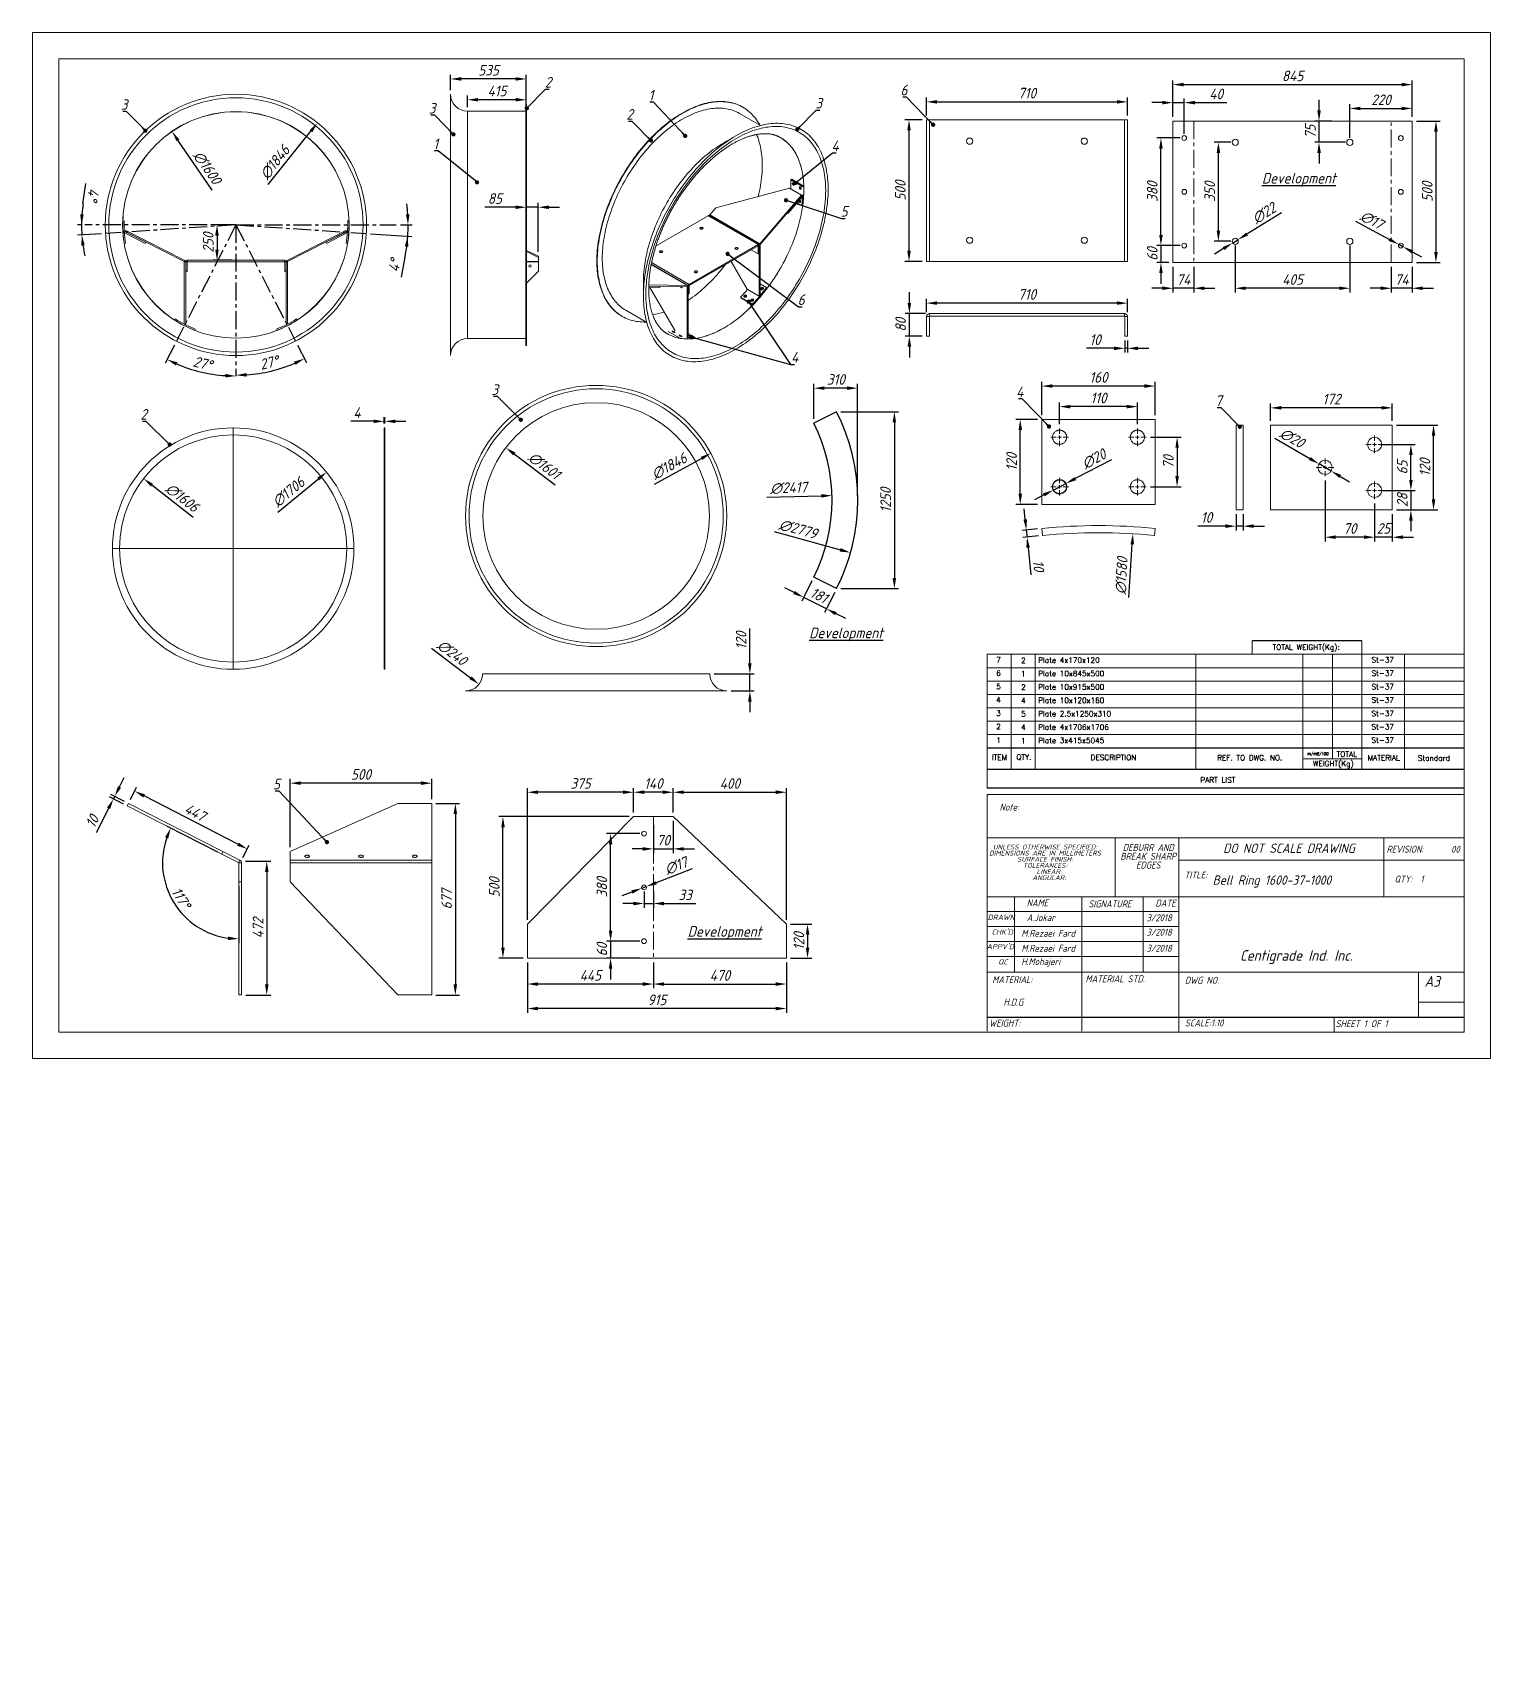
# Model space of a CAD drawing. Header units: millimetres. Extents: x 1058 to 11362, y -1423 to 10005.
import ezdxf
from ezdxf.enums import TextEntityAlignment as Align

# ---------------------------------------------------------------- set-up
doc = ezdxf.new("R2010")
doc.units = ezdxf.units.MM
doc.header["$LTSCALE"] = 10
doc.header["$PDSIZE"] = -1
doc.linetypes.add('CENTERX2', pattern=[20.32, 12.7, -2.54, 2.54, -2.54])
doc.linetypes.add('SLD-Solid', pattern=[0])
doc.layers.add('title', color=7, linetype='Continuous', lineweight=15)
doc.styles.add('GENISO', font='geniso.shx', dxfattribs={"oblique": 15})
doc.styles.add('TITLE', font='romans.shx', dxfattribs={"height": 2.5})
doc.dimstyles.new('Scale', dxfattribs={"dimscale": 30, "dimtxt": 2.5, "dimasz": 2.5, "dimexe": 1, "dimexo": 1, "dimgap": 0.8, "dimtad": 1, "dimdec": 0, "dimzin": 0, "dimtxsty": 'GENISO', "dimcen": 2.5, "dimclrd": 1, "dimclre": 1, "dimclrt": 256, "dimadec": 0, "dimazin": 0, "dimtfac": 1, "dimtdec": 0, "dimtmove": 0, "dimatfit": 3, "dimfxl": 1, "dimtzin": 0, "dimlwd": -1, "dimlwe": -1, "dimarcsym": 0})
doc.dimstyles.new('Scale 1B 2', dxfattribs={"dimscale": 30, "dimtxt": 2.5, "dimasz": 2.5, "dimexe": 1, "dimexo": 1, "dimgap": 0.8, "dimtad": 1, "dimdec": 0, "dimlfac": 0.5, "dimzin": 0, "dimtxsty": 'GENISO', "dimcen": 2.5, "dimclrd": 1, "dimclre": 1, "dimclrt": 256, "dimadec": 0, "dimazin": 0, "dimtfac": 1, "dimtdec": 0, "dimtmove": 0, "dimatfit": 3, "dimfxl": 1, "dimtzin": 0, "dimlwd": -1, "dimlwe": -1, "dimarcsym": 0})
doc.dimstyles.new('Scale 1B5', dxfattribs={"dimscale": 30, "dimtxt": 2.5, "dimasz": 2.5, "dimexe": 1, "dimexo": 1, "dimgap": 0.8, "dimtad": 1, "dimdec": 0, "dimlfac": 0.2, "dimzin": 0, "dimtxsty": 'GENISO', "dimcen": 2.5, "dimclrd": 1, "dimclre": 1, "dimclrt": 256, "dimadec": 0, "dimazin": 0, "dimtfac": 1, "dimtdec": 0, "dimtmove": 0, "dimatfit": 3, "dimfxl": 1, "dimtzin": 0, "dimlwd": -1, "dimlwe": -1, "dimarcsym": 0})

msp = doc.modelspace()

# ---------------------------------------------------------------- texts
at = {"attachment_point": 5, "style": 'GENISO'}
for s, insert, char_height in [('2', (4702.5, 9652.3), 75), ('6', (7216.1, 9596.8), 75), ('3', (1706.5, 9494.5), 75), ('3', (3883, 9468.1), 75), ('1', (5429, 9560), 75), ('3', (6614.1, 9503.9), 75), ('2', (5278.7, 9425.1), 75), ('1', (3907.7, 9216.7), 75), ('4', (6729.6, 9202), 75), ('{\\LDevelopment}', (10006.8, 8962.4), 75), ('5', (6793.7, 8739.6), 75), ('6', (6489.9, 8115.5), 75), ('4', (6444.5, 7708.4), 75), ('3', (4325.8, 7480.1), 75), ('4', (8034.6, 7464.8), 75), ('7', (9439, 7402.2), 75), ('2', (1844.5, 7305), 75), ('{\\LDevelopment}', (6807.8, 5749.8), 75), ('5', (2783.1, 4692.7), 75), ('Note:', (7961, 4529.5), 48.95), ('UNLESS OTHERWISE SPECIFIED:', (8213.3, 4248.3), 34.266), ('DEBURR AND', (8942.4, 4244.5), 48.95), ('DO NOT SCALE DRAWING', (9936.9, 4239.4), 65.896), ('REVISION:       00', (10884.9, 4232.4), 48.951), ('DIMENSIONS ARE IN MILLIMETERS', (8213.3, 4204.8), 34.266), ('SURFACE FINISH:', (8213.3, 4161.4), 34.266), ('TOLERANCES:', (8213.3, 4117.9), 34.266), ('BREAK SHARP', (8942.4, 4182.5), 48.951), ('EDGES', (8942.4, 4120.4), 48.95), ('ANGULAR:', (8242.6, 4031), 34.27), ('LINEAR:', (8242.6, 4074.5), 34.27), ('TITLE:', (9278.4, 4050.3), 48.95), ('Bell Ring 1600-37-1000', (9816.2, 4004.4), 65.896), ('QTY:  1', (10785.1, 4021.4), 48.95), ('A.Jokar', (8183.5, 3748.7), 48.95), ('NAME', (8159.5, 3853.4), 48.95), ('SIGNATURE', (8672, 3846.4), 48.95), ('3/2018', (9019.2, 3748.2), 48.95), ('DATE', (9064.6, 3851.9), 48.95), ('{\\LDevelopment}', (5949.1, 3640.2), 75), ('DRAWN', (7903.4, 3751.2), 37.65), ("CHK'D", (7910.8, 3646.4), 37.65), ('M.Rezaei Fard', (8235.9, 3638.1), 48.951), ('3/2018', (9019.2, 3645.7), 48.95), ("APPV'D", (7897.4, 3544.7), 37.65), ('M.Rezaei Fard', (8235.9, 3532.6), 48.951), ('3/2018', (9019.2, 3532.6), 48.95), ('QC', (7915.4, 3436.7), 37.65), ('H.Mohajeri', (8183.5, 3431.2), 48.95), ('Centigrade Ind. Inc.', (9988.4, 3470.3), 75.31), ('MATERIAL:', (7982.4, 3311.1), 48.95), ('MATERIAL STD.', (8708.1, 3316.6), 48.951), ('DWG NO.', (9321.5, 3306.4), 48.95), ('A3', (10948.9, 3298.6), 75.31), ('H.D.G', (7989.3, 3151.7), 48.95), ('WEIGHT:', (7928.6, 3003.7), 48.95), ('SCALE:1:10', (9337.7, 3004.8), 48.95), ('SHEET 1 OF 1', (10450.1, 2999.6), 48.951)]:
    msp.add_mtext(s, dxfattribs=dict(at, insert=insert, char_height=char_height))
at = {"layer": 'title', "color": 7, "style": 'TITLE'}
for s, height, p in [('TOTAL WEIGHT(Kg):', 37.824, (10058.1, 5657.7)), ('m/m2/100', 18.91, (10141.8, 4906)), ('TOTAL', 37.82, (10345.4, 4904.1))]:
    msp.add_text(s, height=height, dxfattribs=at).set_placement(p, align=Align.MIDDLE)
at = {"layer": 'title', "style": 'TITLE'}
for s, p in [('7', (7868.4, 5552.5)), ('6', (7868.4, 5457.9)), ('5', (7868.4, 5363.4)), ('4', (7868.4, 5268.8)), ('3', (7868.4, 5174.3)), ('2', (7868.4, 5079.7)), ('1', (7868.4, 4985.1))]:
    msp.add_text(s, height=37.8, dxfattribs=at).set_placement(p)
for s, p in [('2', (8060.6, 5566.6)), ('1', (8060.6, 5472)), ('2', (8060.6, 5377.5)), ('4', (8060.6, 5282.9)), ('5', (8060.6, 5188.3)), ('4', (8060.6, 5093.8)), ('1', (8060.6, 4999.2))]:
    msp.add_text(s, height=37.8, dxfattribs=at).set_placement(p, align=Align.MIDDLE)
at = {"layer": 'title', "color": 7, "style": 'TITLE'}
for s, p in [('Plate 4x170x120', (8164.9, 5549.3)), ('Plate 10x845x500', (8164.9, 5454.7)), ('Plate 10x915x500', (8164.9, 5360.2)), ('Plate 10x120x160', (8164.9, 5265.6)), ('Plate 2.5x1250x310', (8164.9, 5171.1)), ('Plate 4x1706x1706', (8164.9, 5076.5)), ('Plate 3x415x5045', (8164.9, 4981.9))]:
    msp.add_text(s, height=37.824, dxfattribs=at).set_placement(p)
at = {"layer": 'title', "color": 0, "style": 'TITLE'}
for s, height, p in [('St-37', 37.82, (10599.3, 5570.3)), ('St-37', 37.82, (10599.3, 5475.7)), ('St-37', 37.82, (10599.3, 5381.1)), ('St-37', 37.82, (10599.3, 5286.6)), ('St-37', 37.82, (10599.3, 5192)), ('St-37', 37.82, (10599.3, 5097.5)), ('St-37', 37.82, (10599.3, 5002.9)), ('ITEM', 37.82, (7891.1, 4881.8)), ('QTY.', 37.82, (8063.9, 4881.8)), ('DESCRIPTION', 37.824, (8696.8, 4881.2)), ('REF. TO DWG. NO.', 37.824, (9659.5, 4878.8)), ('WEIGHT(Kg)', 37.82, (10250.3, 4834.9)), ('MATERIAL', 37.82, (10606.5, 4878.8)), ('Standard', 37.82, (10960.7, 4876.8)), ('PART LIST', 37.82, (9434.5, 4721.9))]:
    msp.add_text(s, height=height, dxfattribs=at).set_placement(p, align=Align.MIDDLE)

# ---------------------------------------------------------------- blocks, each defined once
blk = doc.blocks.new('SW_CENTERMARKSYMBOL_5')
at = {"color": 0, "linetype": 'Continuous', "lineweight": 0}
for p, q in [((-2.5, 0), (-6.25, 0)), ((0, 0), (-1.25, 0)), ((0, 2.5), (0, 6.25)), ((0, 0), (0, 1.25)), ((0, 0), (0, -1.25)), ((0, 0), (1.25, 0)), ((2.5, 0), (6.25, 0)), ((0, -2.5), (0, -6.25))]:
    blk.add_line(p, q, dxfattribs=at)
blk = doc.blocks.new('SW_CENTERMARKSYMBOL_6')
at = {"color": 0, "linetype": 'Continuous', "lineweight": 0}
for p, q in [((-2.5, 0), (-6.25, 0)), ((0, 0), (-1.25, 0)), ((0, 2.5), (0, 6.25)), ((0, 0), (0, 1.25)), ((0, 0), (0, -1.25)), ((0, 0), (1.25, 0)), ((2.5, 0), (6.25, 0)), ((0, -2.5), (0, -6.25))]:
    blk.add_line(p, q, dxfattribs=at)
blk = doc.blocks.new('SW_CENTERMARKSYMBOL_7')
at = {"color": 0, "linetype": 'Continuous', "lineweight": 0}
for p, q in [((-2.5, 0), (-6.25, 0)), ((0, 0), (-1.25, 0)), ((0, 2.5), (0, 6.25)), ((0, 0), (0, 1.25)), ((0, 0), (0, -1.25)), ((0, 0), (1.25, 0)), ((2.5, 0), (6.25, 0)), ((0, -2.5), (0, -6.25))]:
    blk.add_line(p, q, dxfattribs=at)
blk = doc.blocks.new('SW_CENTERMARKSYMBOL_8')
at = {"color": 0, "linetype": 'Continuous', "lineweight": 0}
for p, q in [((-5, 0), (-12.5, 0)), ((0, 0), (-2.5, 0)), ((0, 5), (0, 12.5)), ((0, 0), (0, 2.5)), ((0, 0), (0, -2.5)), ((0, 0), (2.5, 0)), ((5, 0), (12.5, 0)), ((0, -5), (0, -12.5))]:
    blk.add_line(p, q, dxfattribs=at)
blk = doc.blocks.new('SW_CENTERMARKSYMBOL_9')
at = {"color": 0, "linetype": 'Continuous', "lineweight": 0}
for p, q in [((-5, 0), (-12.5, 0)), ((0, 0), (-2.5, 0)), ((0, 5), (0, 12.5)), ((0, 0), (0, 2.5)), ((0, 0), (0, -2.5)), ((0, 0), (2.5, 0)), ((5, 0), (12.5, 0)), ((0, -5), (0, -12.5))]:
    blk.add_line(p, q, dxfattribs=at)
blk = doc.blocks.new('SW_CENTERMARKSYMBOL_10')
at = {"color": 0, "linetype": 'Continuous', "lineweight": 0}
for p, q in [((-5, 0), (-12.5, 0)), ((0, 0), (-2.5, 0)), ((0, 5), (0, 12.5)), ((0, 0), (0, 2.5)), ((0, 0), (0, -2.5)), ((0, 0), (2.5, 0)), ((5, 0), (12.5, 0)), ((0, -5), (0, -12.5))]:
    blk.add_line(p, q, dxfattribs=at)
blk = doc.blocks.new('SW_CENTERMARKSYMBOL_11')
at = {"color": 0, "linetype": 'Continuous', "lineweight": 0}
for p, q in [((-5, 0), (-12.5, 0)), ((0, 0), (-2.5, 0)), ((0, 5), (0, 12.5)), ((0, 0), (0, 2.5)), ((0, 0), (0, -2.5)), ((0, 0), (2.5, 0)), ((5, 0), (12.5, 0)), ((0, -5), (0, -12.5))]:
    blk.add_line(p, q, dxfattribs=at)
blk = doc.blocks.new('SW_CENTERMARKSYMBOL_12')
at = {"color": 0, "linetype": 'Continuous', "lineweight": 0}
for p, q in [((0, 0.1), (0, 17.11)), ((-0.1, 0), (-17.11, 0)), ((0, 0), (-0.05, 0)), ((0, 0), (0, 0.05)), ((0, 0), (0, -0.05)), ((0, 0), (0.05, 0)), ((0.1, 0), (17.11, 0)), ((0, -0.1), (0, -17.11))]:
    blk.add_line(p, q, dxfattribs=at)
blk = doc.blocks.new('*D18')
at = {"color": 1, "transparency": 16777216}
for p, q in [((2467, 8644), (2333, 8644)), ((2363, 8569), (2363, 8469)), ((2467, 8394), (2333, 8394))]:
    blk.add_line(p, q, dxfattribs=at)
at = {"color": 1, "linetype": 'CENTERX2', "transparency": 16777216}
for points in [[(2350, 8569), (2375, 8569), (2363, 8644)], [(2350, 8469), (2375, 8469), (2363, 8394)]]:
    blk.add_solid(points, dxfattribs=at)
at = {"layer": 'Defpoints', "color": 0, "linetype": 'CENTERX2', "transparency": 16777216}
for p in [(2497, 8644), (2363, 8394), (2497, 8394)]:
    blk.add_point(p, dxfattribs=at)
at = {"linetype": 'CENTERX2', "transparency": 16777216, "insert": (2301, 8519), "char_height": 75, "attachment_point": 5, "rotation": 90, "style": 'GENISO'}
blk.add_mtext('250', dxfattribs=at)
blk = doc.blocks.new('*D19')
at = {"color": 1, "transparency": 16777216}
blk.add_line((2328, 8890), (2087, 9242), dxfattribs=at)
blk.add_solid([(2097, 9249), (2077, 9235), (2045, 9304)], dxfattribs=at)
at = {"layer": 'Defpoints', "color": 0, "transparency": 16777216}
for p in [(2045, 9304), (2948, 7984)]:
    blk.add_point(p, dxfattribs=at)
at = {"transparency": 16777216, "insert": (2294, 9049), "char_height": 75, "attachment_point": 5, "rotation": 304.3804, "style": 'GENISO'}
blk.add_mtext('∅1600', dxfattribs=at)
blk = doc.blocks.new('*D20')
at = {"color": 1, "transparency": 16777216}
blk.add_line((2725, 8930), (3026, 9306), dxfattribs=at)
blk.add_solid([(3017, 9314), (3036, 9298), (3073, 9364)], dxfattribs=at)
at = {"layer": 'Defpoints', "color": 0, "transparency": 16777216}
for p in [(3073, 9364), (1920, 7923)]:
    blk.add_point(p, dxfattribs=at)
at = {"transparency": 16777216, "insert": (2772, 9086), "char_height": 75, "attachment_point": 5, "rotation": 51.325, "style": 'GENISO'}
blk.add_mtext('∅1846', dxfattribs=at)
blk = doc.blocks.new('*D21')
at = {"color": 1, "transparency": 16777216}
for p, q in [((3448, 8582), (3740, 8563)), ((3659, 8644), (3742, 8644)), ((3691, 8416), (3664, 8274))]:
    blk.add_line(p, q, dxfattribs=at)
for start, end in [(3.5346, 7.0692), (356.2846, 0), (349.2121, 356.2846), (349.2155, 352.75)]:
    blk.add_arc((2497, 8644), 1216, start, end, dxfattribs=at)
for points in [[(3723, 8719), (3698, 8718), (3712, 8644)], [(3690, 8492), (3715, 8489), (3710, 8565)]]:
    blk.add_solid(points, dxfattribs=at)
at = {"layer": 'Defpoints', "color": 0, "transparency": 16777216}
for p in [(2497, 8644), (2497, 8644), (3418, 8584), (3629, 8644), (3712, 8617)]:
    blk.add_point(p, dxfattribs=at)
at = {"transparency": 16777216, "insert": (3617, 8357), "char_height": 75, "attachment_point": 5, "rotation": 79.2121, "style": 'GENISO'}
blk.add_mtext('4°', dxfattribs=at)
blk = doc.blocks.new('*D22')
at = {"color": 1, "transparency": 16777216}
for p, q in [((1416, 8793), (1436, 8937)), ((1400, 8644), (1376, 8644)), ((1546, 8582), (1378, 8571))]:
    blk.add_line(p, q, dxfattribs=at)
for start, end in [(172.116, 180), (172.1207, 176.0603), (180, 183.7154), (187.655, 191.5947)]:
    blk.add_arc((2497, 8644), 1091, start, end, dxfattribs=at)
for points in [[(1421, 8718), (1396, 8719), (1406, 8644)], [(1403, 8497), (1428, 8500), (1408, 8573)]]:
    blk.add_solid(points, dxfattribs=at)
at = {"layer": 'Defpoints', "color": 0, "transparency": 16777216}
for p in [(1407, 8597), (1430, 8644), (1575, 8584), (2497, 8644), (2497, 8644)]:
    blk.add_point(p, dxfattribs=at)
at = {"transparency": 16777216, "insert": (1487, 8857), "char_height": 75, "attachment_point": 5, "rotation": 262.116, "style": 'GENISO'}
blk.add_mtext('4°', dxfattribs=at)
blk = doc.blocks.new('*D23')
at = {"color": 1, "transparency": 16777216}
blk.add_line((2931, 7795), (2994, 7672), dxfattribs=at)
blk.add_arc((2497, 8644), 1062, 274.0478, 293.0592, dxfattribs=at)
for points in [[(2907, 7678), (2918, 7655), (2980, 7699)], [(2572, 7572), (2571, 7597), (2497, 7582)]]:
    blk.add_solid(points, dxfattribs=at)
at = {"layer": 'Defpoints', "color": 0, "transparency": 16777216}
for p in [(2497, 8644), (2497, 8644), (2917, 7822), (2497, 7576), (2663, 7595)]:
    blk.add_point(p, dxfattribs=at)
at = {"transparency": 16777216, "insert": (2731, 7671), "char_height": 75, "attachment_point": 5, "rotation": 13.5535, "style": 'GENISO'}
blk.add_mtext('27°', dxfattribs=at)
blk = doc.blocks.new('*D24')
at = {"color": 1, "transparency": 16777216}
blk.add_line((2062, 7795), (1996, 7667), dxfattribs=at)
blk.add_arc((2497, 8644), 1068, 246.9185, 265.9745, dxfattribs=at)
for points in [[(2073, 7650), (2083, 7673), (2010, 7693)], [(2422, 7591), (2421, 7566), (2497, 7576)]]:
    blk.add_solid(points, dxfattribs=at)
at = {"layer": 'Defpoints', "color": 0, "transparency": 16777216}
for p in [(2497, 8644), (2497, 8644), (2076, 7822), (2165, 7629), (2497, 7576)]:
    blk.add_point(p, dxfattribs=at)
at = {"transparency": 16777216, "insert": (2261, 7666), "char_height": 75, "attachment_point": 5, "rotation": 346.4465, "style": 'GENISO'}
blk.add_mtext('27°', dxfattribs=at)
blk = doc.blocks.new('*D25')
at = {"color": 1, "transparency": 16777216}
blk.add_line((2195, 6577), (1903, 6805), dxfattribs=at)
blk.add_solid([(1911, 6815), (1896, 6795), (1844, 6851)], dxfattribs=at)
at = {"layer": 'Defpoints', "color": 0, "transparency": 16777216}
for p in [(1844, 6851), (3110, 5862)]:
    blk.add_point(p, dxfattribs=at)
at = {"transparency": 16777216, "insert": (2117, 6716), "char_height": 75, "attachment_point": 5, "rotation": 321.9927, "style": 'GENISO'}
blk.add_mtext('∅1606', dxfattribs=at)
blk = doc.blocks.new('*D26')
at = {"color": 1, "transparency": 16777216}
blk.add_line((2792, 6615), (3079, 6849), dxfattribs=at)
blk.add_solid([(3071, 6859), (3087, 6840), (3137, 6897)], dxfattribs=at)
at = {"layer": 'Defpoints', "color": 0, "transparency": 16777216}
for p in [(3137, 6897), (1817, 5817)]:
    blk.add_point(p, dxfattribs=at)
at = {"transparency": 16777216, "insert": (2868, 6756), "char_height": 75, "attachment_point": 5, "rotation": 39.2875, "style": 'GENISO'}
blk.add_mtext('∅1706', dxfattribs=at)
blk = doc.blocks.new('*D27')
at = {"color": 1, "transparency": 16777216}
for p, q in [((3469, 7256), (3309, 7256)), ((3544, 7240), (3544, 7286)), ((3548, 7256), (3544, 7256)), ((3548, 7240), (3548, 7286)), ((3623, 7256), (3698, 7256))]:
    blk.add_line(p, q, dxfattribs=at)
for points in [[(3469, 7268), (3469, 7243), (3544, 7256)], [(3623, 7268), (3623, 7243), (3548, 7256)]]:
    blk.add_solid(points, dxfattribs=at)
at = {"layer": 'Defpoints', "color": 0, "transparency": 16777216}
for p in [(3544, 7256), (3544, 7210), (3548, 7210)]:
    blk.add_point(p, dxfattribs=at)
at = {"transparency": 16777216, "insert": (3352, 7317), "char_height": 75, "attachment_point": 5, "style": 'GENISO'}
blk.add_mtext('4', dxfattribs=at)
blk = doc.blocks.new('*D28')
at = {"color": 1, "transparency": 16777216}
blk.add_line((5454, 6812), (5786, 6994), dxfattribs=at)
blk.add_solid([(5780, 7005), (5792, 6983), (5852, 7030)], dxfattribs=at)
at = {"layer": 'Defpoints', "color": 0, "transparency": 16777216}
for p in [(5852, 7030), (4232, 6145)]:
    blk.add_point(p, dxfattribs=at)
at = {"transparency": 16777216, "insert": (5558, 6939), "char_height": 75, "attachment_point": 5, "rotation": 28.656, "style": 'GENISO'}
blk.add_mtext('∅1846', dxfattribs=at)
blk = doc.blocks.new('*D29')
at = {"color": 1, "transparency": 16777216}
blk.add_line((4753, 6806), (4463, 7025), dxfattribs=at)
blk.add_solid([(4471, 7035), (4456, 7015), (4403, 7070)], dxfattribs=at)
at = {"layer": 'Defpoints', "color": 0, "transparency": 16777216}
for p in [(4403, 7070), (5680, 6104)]:
    blk.add_point(p, dxfattribs=at)
at = {"transparency": 16777216, "insert": (4675, 6942), "char_height": 75, "attachment_point": 5, "rotation": 322.9085, "style": 'GENISO'}
blk.add_mtext('∅1601', dxfattribs=at)
blk = doc.blocks.new('*D30')
at = {"color": 1, "transparency": 16777216}
for p, q in [((6128, 5546), (6128, 5792)), ((5875, 5471), (6158, 5471)), ((6128, 5351), (6128, 5471)), ((5995, 5351), (6158, 5351)), ((6128, 5276), (6128, 5201))]:
    blk.add_line(p, q, dxfattribs=at)
for points in [[(6115, 5546), (6140, 5546), (6128, 5471)], [(6115, 5276), (6140, 5276), (6128, 5351)]]:
    blk.add_solid(points, dxfattribs=at)
at = {"layer": 'Defpoints', "color": 0, "transparency": 16777216}
for p in [(5845, 5471), (6128, 5471), (5965, 5351)]:
    blk.add_point(p, dxfattribs=at)
at = {"transparency": 16777216, "insert": (6066, 5707), "char_height": 75, "attachment_point": 5, "rotation": 90, "style": 'GENISO'}
blk.add_mtext('120', dxfattribs=at)
blk = doc.blocks.new('*D31')
at = {"color": 1, "transparency": 16777216}
blk.add_line((3878, 5654), (4155, 5444), dxfattribs=at)
blk.add_solid([(4162, 5454), (4147, 5434), (4214, 5398)], dxfattribs=at)
at = {"layer": 'Defpoints', "color": 0, "transparency": 16777216}
for p in [(4023, 5544), (4214, 5398)]:
    blk.add_point(p, dxfattribs=at)
at = {"transparency": 16777216, "insert": (4024, 5621), "char_height": 75, "attachment_point": 5, "rotation": 322.7538, "style": 'GENISO'}
blk.add_mtext('∅240', dxfattribs=at)
blk = doc.blocks.new('*D32')
at = {"color": 1, "transparency": 16777216}
for p, q in [((7376, 9416), (7376, 9543)), ((7451, 9513), (8721, 9513)), ((8796, 9416), (8796, 9543))]:
    blk.add_line(p, q, dxfattribs=at)
for points in [[(7451, 9526), (7451, 9501), (7376, 9513)], [(8721, 9526), (8721, 9501), (8796, 9513)]]:
    blk.add_solid(points, dxfattribs=at)
at = {"layer": 'Defpoints', "color": 0, "transparency": 16777216}
for p in [(8796, 9513), (7376, 9386), (8796, 9386)]:
    blk.add_point(p, dxfattribs=at)
at = {"transparency": 16777216, "insert": (8086, 9575), "char_height": 75, "attachment_point": 5, "style": 'GENISO'}
blk.add_mtext('710', dxfattribs=at)
blk = doc.blocks.new('*D33')
at = {"color": 1, "transparency": 16777216}
for p, q in [((7346, 9386), (7222, 9386)), ((7252, 9311), (7252, 8461)), ((7346, 8386), (7222, 8386))]:
    blk.add_line(p, q, dxfattribs=at)
for points in [[(7240, 9311), (7265, 9311), (7252, 9386)], [(7240, 8461), (7265, 8461), (7252, 8386)]]:
    blk.add_solid(points, dxfattribs=at)
at = {"layer": 'Defpoints', "color": 0, "transparency": 16777216}
for p in [(7376, 9386), (7252, 8386), (7376, 8386)]:
    blk.add_point(p, dxfattribs=at)
at = {"transparency": 16777216, "insert": (7191, 8886), "char_height": 75, "attachment_point": 5, "rotation": 90, "style": 'GENISO'}
blk.add_mtext('500', dxfattribs=at)
blk = doc.blocks.new('*D34')
at = {"color": 1, "transparency": 16777216}
for p, q in [((7255, 8093), (7255, 8168)), ((7368, 8018), (7225, 8018)), ((7255, 7858), (7255, 8018)), ((7346, 7858), (7225, 7858)), ((7255, 7783), (7255, 7708))]:
    blk.add_line(p, q, dxfattribs=at)
for points in [[(7242, 8093), (7267, 8093), (7255, 8018)], [(7242, 7783), (7267, 7783), (7255, 7858)]]:
    blk.add_solid(points, dxfattribs=at)
at = {"layer": 'Defpoints', "color": 0, "transparency": 16777216}
for p in [(7255, 8018), (7398, 8018), (7376, 7858)]:
    blk.add_point(p, dxfattribs=at)
at = {"transparency": 16777216, "insert": (7193, 7938), "char_height": 75, "attachment_point": 5, "rotation": 90, "style": 'GENISO'}
blk.add_mtext('80', dxfattribs=at)
blk = doc.blocks.new('*D35')
at = {"color": 1, "transparency": 16777216}
for p, q in [((7376, 8027), (7376, 8121)), ((8796, 8027), (8796, 8121)), ((8721, 8091), (7451, 8091))]:
    blk.add_line(p, q, dxfattribs=at)
for points in [[(7451, 8104), (7451, 8079), (7376, 8091)], [(8721, 8104), (8721, 8079), (8796, 8091)]]:
    blk.add_solid(points, dxfattribs=at)
at = {"layer": 'Defpoints', "color": 0, "transparency": 16777216}
for p in [(7376, 8091), (7376, 7997), (8796, 7997)]:
    blk.add_point(p, dxfattribs=at)
at = {"transparency": 16777216, "insert": (8086, 8153), "char_height": 75, "attachment_point": 5, "style": 'GENISO'}
blk.add_mtext('710', dxfattribs=at)
blk = doc.blocks.new('*D36')
at = {"color": 1, "transparency": 16777216}
for p, q in [((8701, 7772), (8507, 7772)), ((8776, 7828), (8776, 7742)), ((8796, 7772), (8776, 7772)), ((8796, 7828), (8796, 7742)), ((8871, 7772), (8946, 7772))]:
    blk.add_line(p, q, dxfattribs=at)
for points in [[(8701, 7784), (8701, 7759), (8776, 7772)], [(8871, 7784), (8871, 7759), (8796, 7772)]]:
    blk.add_solid(points, dxfattribs=at)
at = {"layer": 'Defpoints', "color": 0, "transparency": 16777216}
for p in [(8776, 7858), (8776, 7772), (8796, 7858)]:
    blk.add_point(p, dxfattribs=at)
at = {"transparency": 16777216, "insert": (8567, 7833), "char_height": 75, "attachment_point": 5, "style": 'GENISO'}
blk.add_mtext('10', dxfattribs=at)
blk = doc.blocks.new('*D37')
at = {"color": 1, "transparency": 16777216}
for p, q in [((10837, 9378), (11005, 9378)), ((10975, 9303), (10975, 8453)), ((10837, 8378), (11005, 8378))]:
    blk.add_line(p, q, dxfattribs=at)
for points in [[(10963, 9303), (10988, 9303), (10975, 9378)], [(10963, 8453), (10988, 8453), (10975, 8378)]]:
    blk.add_solid(points, dxfattribs=at)
at = {"layer": 'Defpoints', "color": 0, "transparency": 16777216}
for p in [(10807, 9378), (10807, 8378), (10975, 8378)]:
    blk.add_point(p, dxfattribs=at)
at = {"transparency": 16777216, "insert": (10914, 8878), "char_height": 75, "attachment_point": 5, "rotation": 90, "style": 'GENISO'}
blk.add_mtext('500', dxfattribs=at)
blk = doc.blocks.new('*D38')
at = {"color": 1, "transparency": 16777216}
for p, q in [((9117, 9408), (9117, 9665)), ((9192, 9635), (10732, 9635)), ((10807, 9408), (10807, 9665))]:
    blk.add_line(p, q, dxfattribs=at)
for points in [[(9192, 9648), (9192, 9623), (9117, 9635)], [(10732, 9648), (10732, 9623), (10807, 9635)]]:
    blk.add_solid(points, dxfattribs=at)
at = {"layer": 'Defpoints', "color": 0, "transparency": 16777216}
for p in [(10807, 9635), (9117, 9378), (10807, 9378)]:
    blk.add_point(p, dxfattribs=at)
at = {"transparency": 16777216, "insert": (9962, 9697), "char_height": 75, "attachment_point": 5, "style": 'GENISO'}
blk.add_mtext('845', dxfattribs=at)
blk = doc.blocks.new('*D39')
at = {"color": 1, "transparency": 16777216}
for p, q in [((9557, 8498), (9557, 8166)), ((10367, 8498), (10367, 8166)), ((10292, 8196), (9632, 8196))]:
    blk.add_line(p, q, dxfattribs=at)
for points in [[(9632, 8209), (9632, 8184), (9557, 8196)], [(10292, 8209), (10292, 8184), (10367, 8196)]]:
    blk.add_solid(points, dxfattribs=at)
at = {"layer": 'Defpoints', "color": 0, "transparency": 16777216}
for p in [(9557, 8528), (10367, 8528), (9557, 8196)]:
    blk.add_point(p, dxfattribs=at)
at = {"transparency": 16777216, "insert": (9962, 8258), "char_height": 75, "attachment_point": 5, "style": 'GENISO'}
blk.add_mtext('405', dxfattribs=at)
blk = doc.blocks.new('*D40')
at = {"color": 1, "transparency": 16777216}
for p, q in [((10660, 8348), (10660, 8166)), ((10807, 8348), (10807, 8166)), ((10585, 8196), (10510, 8196)), ((10807, 8196), (10660, 8196)), ((10882, 8196), (10957, 8196))]:
    blk.add_line(p, q, dxfattribs=at)
for points in [[(10585, 8209), (10585, 8184), (10660, 8196)], [(10882, 8209), (10882, 8184), (10807, 8196)]]:
    blk.add_solid(points, dxfattribs=at)
at = {"layer": 'Defpoints', "color": 0, "transparency": 16777216}
for p in [(10660, 8378), (10807, 8378), (10660, 8196)]:
    blk.add_point(p, dxfattribs=at)
at = {"transparency": 16777216, "insert": (10733, 8258), "char_height": 75, "attachment_point": 5, "style": 'GENISO'}
blk.add_mtext('74', dxfattribs=at)
blk = doc.blocks.new('*D41')
at = {"color": 1, "transparency": 16777216}
for p, q in [((9117, 8348), (9117, 8166)), ((9264, 8348), (9264, 8166)), ((9042, 8196), (8967, 8196)), ((9264, 8196), (9117, 8196)), ((9339, 8196), (9414, 8196))]:
    blk.add_line(p, q, dxfattribs=at)
for points in [[(9042, 8209), (9042, 8184), (9117, 8196)], [(9339, 8209), (9339, 8184), (9264, 8196)]]:
    blk.add_solid(points, dxfattribs=at)
at = {"layer": 'Defpoints', "color": 0, "transparency": 16777216}
for p in [(9117, 8378), (9264, 8378), (9117, 8196)]:
    blk.add_point(p, dxfattribs=at)
at = {"transparency": 16777216, "insert": (9191, 8258), "char_height": 75, "attachment_point": 5, "style": 'GENISO'}
blk.add_mtext('74', dxfattribs=at)
blk = doc.blocks.new('*D42')
at = {"color": 1, "transparency": 16777216}
for p, q in [((9527, 9228), (9408, 9228)), ((9438, 8603), (9438, 9153)), ((9527, 8528), (9408, 8528))]:
    blk.add_line(p, q, dxfattribs=at)
for points in [[(9426, 9153), (9451, 9153), (9438, 9228)], [(9426, 8603), (9451, 8603), (9438, 8528)]]:
    blk.add_solid(points, dxfattribs=at)
at = {"layer": 'Defpoints', "color": 0, "transparency": 16777216}
for p in [(9438, 9228), (9557, 9228), (9557, 8528)]:
    blk.add_point(p, dxfattribs=at)
at = {"transparency": 16777216, "insert": (9377, 8878), "char_height": 75, "attachment_point": 5, "rotation": 90, "style": 'GENISO'}
blk.add_mtext('350', dxfattribs=at)
blk = doc.blocks.new('*D43')
at = {"color": 1, "transparency": 16777216}
for p, q in [((9167, 9258), (9002, 9258)), ((9032, 8573), (9032, 9183)), ((9167, 8498), (9002, 8498))]:
    blk.add_line(p, q, dxfattribs=at)
for points in [[(9020, 9183), (9045, 9183), (9032, 9258)], [(9020, 8573), (9045, 8573), (9032, 8498)]]:
    blk.add_solid(points, dxfattribs=at)
at = {"layer": 'Defpoints', "color": 0, "transparency": 16777216}
for p in [(9032, 9258), (9197, 9258), (9197, 8498)]:
    blk.add_point(p, dxfattribs=at)
at = {"transparency": 16777216, "insert": (8971, 8878), "char_height": 75, "attachment_point": 5, "rotation": 90, "style": 'GENISO'}
blk.add_mtext('380', dxfattribs=at)
blk = doc.blocks.new('*D44')
at = {"color": 1, "transparency": 16777216}
for p, q in [((9032, 8573), (9032, 8648)), ((9167, 8498), (9002, 8498)), ((9032, 8498), (9032, 8378)), ((9087, 8378), (9002, 8378)), ((9032, 8303), (9032, 8228))]:
    blk.add_line(p, q, dxfattribs=at)
for points in [[(9020, 8573), (9045, 8573), (9032, 8498)], [(9020, 8303), (9045, 8303), (9032, 8378)]]:
    blk.add_solid(points, dxfattribs=at)
at = {"layer": 'Defpoints', "color": 0, "transparency": 16777216}
for p in [(9197, 8498), (9032, 8378), (9117, 8378)]:
    blk.add_point(p, dxfattribs=at)
at = {"transparency": 16777216, "insert": (8971, 8438), "char_height": 75, "attachment_point": 5, "rotation": 90, "style": 'GENISO'}
blk.add_mtext('60', dxfattribs=at)
blk = doc.blocks.new('*D45')
at = {"color": 1, "transparency": 16777216}
for p, q in [((9042, 9508), (8967, 9508)), ((9117, 9408), (9117, 9538)), ((9117, 9508), (9197, 9508)), ((9197, 9288), (9197, 9538)), ((9272, 9508), (9498, 9508))]:
    blk.add_line(p, q, dxfattribs=at)
for points in [[(9042, 9520), (9042, 9495), (9117, 9508)], [(9272, 9520), (9272, 9495), (9197, 9508)]]:
    blk.add_solid(points, dxfattribs=at)
at = {"layer": 'Defpoints', "color": 0, "transparency": 16777216}
for p in [(9117, 9508), (9117, 9378), (9197, 9258)]:
    blk.add_point(p, dxfattribs=at)
at = {"transparency": 16777216, "insert": (9422, 9569), "char_height": 75, "attachment_point": 5, "style": 'GENISO'}
blk.add_mtext('40', dxfattribs=at)
blk = doc.blocks.new('*D46')
at = {"color": 1, "transparency": 16777216}
for p, q in [((9884, 8730), (9640, 8579)), ((9475, 8477), (9411, 8437)), ((9538, 8516), (9576, 8539))]:
    blk.add_line(p, q, dxfattribs=at)
for points in [[(9633, 8589), (9646, 8568), (9576, 8539)], [(9468, 8487), (9481, 8466), (9538, 8516)]]:
    blk.add_solid(points, dxfattribs=at)
at = {"layer": 'Defpoints', "color": 0, "transparency": 16777216}
for p in [(9538, 8516), (9576, 8539)]:
    blk.add_point(p, dxfattribs=at)
at = {"transparency": 16777216, "insert": (9761, 8726), "char_height": 75, "attachment_point": 5, "rotation": 31.7311, "style": 'GENISO'}
blk.add_mtext('∅22', dxfattribs=at)
blk = doc.blocks.new('*D47')
at = {"color": 1, "transparency": 16777216}
for p, q in [((10406, 8671), (10646, 8541)), ((10742, 8490), (10712, 8506)), ((10808, 8454), (10874, 8418))]:
    blk.add_line(p, q, dxfattribs=at)
for points in [[(10652, 8552), (10640, 8530), (10712, 8506)], [(10814, 8465), (10802, 8443), (10742, 8490)]]:
    blk.add_solid(points, dxfattribs=at)
at = {"layer": 'Defpoints', "color": 0, "transparency": 16777216}
for p in [(10712, 8506), (10742, 8490)]:
    blk.add_point(p, dxfattribs=at)
at = {"transparency": 16777216, "insert": (10522, 8678), "char_height": 75, "attachment_point": 5, "rotation": 331.6003, "style": 'GENISO'}
blk.add_mtext('∅17', dxfattribs=at)
blk = doc.blocks.new('*D48')
at = {"color": 1, "transparency": 16777216}
for p, q in [((10367, 9258), (10367, 9497)), ((10807, 9408), (10807, 9497)), ((10442, 9467), (10732, 9467))]:
    blk.add_line(p, q, dxfattribs=at)
for points in [[(10442, 9479), (10442, 9454), (10367, 9467)], [(10732, 9479), (10732, 9454), (10807, 9467)]]:
    blk.add_solid(points, dxfattribs=at)
at = {"layer": 'Defpoints', "color": 0, "transparency": 16777216}
for p in [(10807, 9467), (10807, 9378), (10367, 9228)]:
    blk.add_point(p, dxfattribs=at)
at = {"transparency": 16777216, "insert": (10587, 9528), "char_height": 75, "attachment_point": 5, "style": 'GENISO'}
blk.add_mtext('220', dxfattribs=at)
blk = doc.blocks.new('*D49')
at = {"color": 1, "transparency": 16777216}
for p, q in [((10149, 9453), (10149, 9528)), ((10239, 9378), (10119, 9378)), ((10149, 9228), (10149, 9378)), ((10337, 9228), (10119, 9228)), ((10149, 9153), (10149, 9078))]:
    blk.add_line(p, q, dxfattribs=at)
for points in [[(10137, 9453), (10162, 9453), (10149, 9378)], [(10137, 9153), (10162, 9153), (10149, 9228)]]:
    blk.add_solid(points, dxfattribs=at)
at = {"layer": 'Defpoints', "color": 0, "transparency": 16777216}
for p in [(10149, 9378), (10269, 9378), (10367, 9228)]:
    blk.add_point(p, dxfattribs=at)
at = {"transparency": 16777216, "insert": (10088, 9303), "char_height": 75, "attachment_point": 5, "rotation": 90, "style": 'GENISO'}
blk.add_mtext('75', dxfattribs=at)
blk = doc.blocks.new('*D50')
at = {"color": 1, "transparency": 16777216}
for p, q in [((1674, 4673), (1708, 4740)), ((1701, 4552), (1604, 4602)), ((1710, 4570), (1613, 4619)), ((1640, 4606), (1631, 4588)), ((1597, 4521), (1509, 4349))]:
    blk.add_line(p, q, dxfattribs=at)
for points in [[(1586, 4527), (1608, 4516), (1631, 4588)], [(1663, 4678), (1685, 4667), (1640, 4606)]]:
    blk.add_solid(points, dxfattribs=at)
at = {"layer": 'Defpoints', "color": 0, "transparency": 16777216}
for p in [(1631, 4588), (1728, 4539), (1737, 4556)]:
    blk.add_point(p, dxfattribs=at)
at = {"transparency": 16777216, "insert": (1481, 4430), "char_height": 75, "attachment_point": 5, "rotation": 63, "style": 'GENISO'}
blk.add_mtext('10', dxfattribs=at)
blk = doc.blocks.new('*D51')
at = {"color": 1, "transparency": 16777216}
for p, q in [((2369, 4212), (2009, 4395)), ((2516, 3972), (2516, 3569))]:
    blk.add_line(p, q, dxfattribs=at)
blk.add_arc((2516, 4137), 538, 160.9867, 262.0133, dxfattribs=at)
for points in [[(1995, 4317), (2018, 4308), (2036, 4382)], [(2442, 3616), (2440, 3591), (2516, 3599)]]:
    blk.add_solid(points, dxfattribs=at)
at = {"layer": 'Defpoints', "color": 0, "transparency": 16777216}
for p in [(2396, 4198), (2515, 4137), (2516, 4136), (1989, 4025), (2516, 4002)]:
    blk.add_point(p, dxfattribs=at)
at = {"transparency": 16777216, "insert": (2109, 3888), "char_height": 75, "attachment_point": 5, "rotation": 301.5, "style": 'GENISO'}
blk.add_mtext('117°', dxfattribs=at)
blk = doc.blocks.new('*D52')
at = {"color": 1, "transparency": 16777216}
for p, q in [((2563, 4147), (2744, 4147)), ((2714, 4072), (2714, 3277)), ((2566, 3202), (2744, 3202))]:
    blk.add_line(p, q, dxfattribs=at)
for points in [[(2702, 4072), (2727, 4072), (2714, 4147)], [(2702, 3277), (2727, 3277), (2714, 3202)]]:
    blk.add_solid(points, dxfattribs=at)
at = {"layer": 'Defpoints', "color": 0, "transparency": 16777216}
for p in [(2533, 4147), (2536, 3202), (2714, 3202)]:
    blk.add_point(p, dxfattribs=at)
at = {"transparency": 16777216, "insert": (2653, 3675), "char_height": 75, "attachment_point": 5, "rotation": 90, "style": 'GENISO'}
blk.add_mtext('472', dxfattribs=at)
blk = doc.blocks.new('*D53')
at = {"color": 1, "transparency": 16777216}
for p, q in [((1751, 4583), (1795, 4670)), ((2511, 4269), (1848, 4609)), ((2546, 4174), (2591, 4261))]:
    blk.add_line(p, q, dxfattribs=at)
for points in [[(1854, 4620), (1842, 4598), (1781, 4643)], [(2516, 4280), (2505, 4257), (2577, 4234)]]:
    blk.add_solid(points, dxfattribs=at)
at = {"layer": 'Defpoints', "color": 0, "transparency": 16777216}
for p in [(1781, 4643), (1737, 4556), (2533, 4147)]:
    blk.add_point(p, dxfattribs=at)
at = {"transparency": 16777216, "insert": (2208, 4493), "char_height": 75, "attachment_point": 5, "rotation": 332.7974, "style": 'GENISO'}
blk.add_mtext('447', dxfattribs=at)
blk = doc.blocks.new('*D54')
at = {"color": 1, "transparency": 16777216}
for p, q in [((2880, 4246), (2880, 4729)), ((3805, 4699), (2955, 4699)), ((3880, 4586), (3880, 4729))]:
    blk.add_line(p, q, dxfattribs=at)
for points in [[(2955, 4712), (2955, 4687), (2880, 4699)], [(3805, 4712), (3805, 4687), (3880, 4699)]]:
    blk.add_solid(points, dxfattribs=at)
at = {"layer": 'Defpoints', "color": 0, "transparency": 16777216}
for p in [(2880, 4699), (3880, 4556), (2880, 4216)]:
    blk.add_point(p, dxfattribs=at)
at = {"transparency": 16777216, "insert": (3380, 4761), "char_height": 75, "attachment_point": 5, "style": 'GENISO'}
blk.add_mtext('500', dxfattribs=at)
blk = doc.blocks.new('*D55')
at = {"color": 1, "transparency": 16777216}
for p, q in [((3910, 4556), (4077, 4556)), ((4047, 4481), (4047, 3277)), ((3910, 3202), (4077, 3202))]:
    blk.add_line(p, q, dxfattribs=at)
for points in [[(4034, 4481), (4059, 4481), (4047, 4556)], [(4034, 3277), (4059, 3277), (4047, 3202)]]:
    blk.add_solid(points, dxfattribs=at)
at = {"layer": 'Defpoints', "color": 0, "transparency": 16777216}
for p in [(3880, 4556), (3880, 3202), (4047, 3202)]:
    blk.add_point(p, dxfattribs=at)
at = {"transparency": 16777216, "insert": (3985, 3879), "char_height": 75, "attachment_point": 5, "rotation": 90, "style": 'GENISO'}
blk.add_mtext('677', dxfattribs=at)
blk = doc.blocks.new('*D56')
at = {"color": 1, "transparency": 16777216}
for p, q in [((6416, 3703), (6565, 3703)), ((6535, 3628), (6535, 3538)), ((6416, 3463), (6565, 3463))]:
    blk.add_line(p, q, dxfattribs=at)
for points in [[(6523, 3628), (6548, 3628), (6535, 3703)], [(6523, 3538), (6548, 3538), (6535, 3463)]]:
    blk.add_solid(points, dxfattribs=at)
at = {"layer": 'Defpoints', "color": 0, "transparency": 16777216}
for p in [(6386, 3703), (6386, 3463), (6535, 3463)]:
    blk.add_point(p, dxfattribs=at)
at = {"transparency": 16777216, "insert": (6474, 3583), "char_height": 75, "attachment_point": 5, "rotation": 90, "style": 'GENISO'}
blk.add_mtext('120', dxfattribs=at)
blk = doc.blocks.new('*D57')
at = {"color": 1, "transparency": 16777216}
for p, q in [((4556, 3433), (4556, 3077)), ((6386, 3433), (6386, 3077)), ((6311, 3107), (4631, 3107))]:
    blk.add_line(p, q, dxfattribs=at)
for points in [[(4631, 3119), (4631, 3094), (4556, 3107)], [(6311, 3119), (6311, 3094), (6386, 3107)]]:
    blk.add_solid(points, dxfattribs=at)
at = {"layer": 'Defpoints', "color": 0, "transparency": 16777216}
for p in [(4556, 3463), (6386, 3463), (4556, 3107)]:
    blk.add_point(p, dxfattribs=at)
at = {"transparency": 16777216, "insert": (5471, 3168), "char_height": 75, "attachment_point": 5, "style": 'GENISO'}
blk.add_mtext('915', dxfattribs=at)
blk = doc.blocks.new('*D58')
at = {"color": 1, "transparency": 16777216}
for p, q in [((4556, 3433), (4556, 3250)), ((5446, 3433), (5446, 3250)), ((5371, 3280), (4631, 3280))]:
    blk.add_line(p, q, dxfattribs=at)
for points in [[(4631, 3292), (4631, 3267), (4556, 3280)], [(5371, 3292), (5371, 3267), (5446, 3280)]]:
    blk.add_solid(points, dxfattribs=at)
at = {"layer": 'Defpoints', "color": 0, "transparency": 16777216}
for p in [(4556, 3463), (5446, 3463), (4556, 3280)]:
    blk.add_point(p, dxfattribs=at)
at = {"transparency": 16777216, "insert": (5001, 3341), "char_height": 75, "attachment_point": 5, "style": 'GENISO'}
blk.add_mtext('445', dxfattribs=at)
blk = doc.blocks.new('*D59')
at = {"color": 1, "transparency": 16777216}
for p, q in [((5446, 3433), (5446, 3250)), ((6386, 3433), (6386, 3250)), ((5521, 3280), (6311, 3280))]:
    blk.add_line(p, q, dxfattribs=at)
for points in [[(5521, 3292), (5521, 3267), (5446, 3280)], [(6311, 3292), (6311, 3267), (6386, 3280)]]:
    blk.add_solid(points, dxfattribs=at)
at = {"layer": 'Defpoints', "color": 0, "transparency": 16777216}
for p in [(5446, 3463), (6386, 3463), (6386, 3280)]:
    blk.add_point(p, dxfattribs=at)
at = {"transparency": 16777216, "insert": (5916, 3341), "char_height": 75, "attachment_point": 5, "style": 'GENISO'}
blk.add_mtext('470', dxfattribs=at)
blk = doc.blocks.new('*D60')
at = {"color": 1, "transparency": 16777216}
for p, q in [((5276, 4463), (4353, 4463)), ((4383, 3538), (4383, 4388)), ((4526, 3463), (4353, 3463))]:
    blk.add_line(p, q, dxfattribs=at)
for points in [[(4371, 4388), (4396, 4388), (4383, 4463)], [(4371, 3538), (4396, 3538), (4383, 3463)]]:
    blk.add_solid(points, dxfattribs=at)
at = {"layer": 'Defpoints', "color": 0, "transparency": 16777216}
for p in [(4383, 4463), (5306, 4463), (4556, 3463)]:
    blk.add_point(p, dxfattribs=at)
at = {"transparency": 16777216, "insert": (4322, 3963), "char_height": 75, "attachment_point": 5, "rotation": 90, "style": 'GENISO'}
blk.add_mtext('500', dxfattribs=at)
blk = doc.blocks.new('*D61')
at = {"color": 1, "transparency": 16777216}
for p, q in [((4556, 3733), (4556, 4665)), ((5231, 4635), (4631, 4635)), ((5306, 4493), (5306, 4665))]:
    blk.add_line(p, q, dxfattribs=at)
for points in [[(4631, 4648), (4631, 4623), (4556, 4635)], [(5231, 4648), (5231, 4623), (5306, 4635)]]:
    blk.add_solid(points, dxfattribs=at)
at = {"layer": 'Defpoints', "color": 0, "transparency": 16777216}
for p in [(4556, 4635), (5306, 4463), (4556, 3703)]:
    blk.add_point(p, dxfattribs=at)
at = {"transparency": 16777216, "insert": (4931, 4697), "char_height": 75, "attachment_point": 5, "style": 'GENISO'}
blk.add_mtext('375', dxfattribs=at)
blk = doc.blocks.new('*D62')
at = {"color": 1, "transparency": 16777216}
for p, q in [((5306, 4493), (5306, 4665)), ((5511, 4635), (5381, 4635)), ((5586, 4493), (5586, 4665))]:
    blk.add_line(p, q, dxfattribs=at)
for points in [[(5381, 4648), (5381, 4623), (5306, 4635)], [(5511, 4648), (5511, 4623), (5586, 4635)]]:
    blk.add_solid(points, dxfattribs=at)
at = {"layer": 'Defpoints', "color": 0, "transparency": 16777216}
for p in [(5306, 4635), (5306, 4463), (5586, 4463)]:
    blk.add_point(p, dxfattribs=at)
at = {"transparency": 16777216, "insert": (5446, 4697), "char_height": 75, "attachment_point": 5, "style": 'GENISO'}
blk.add_mtext('140', dxfattribs=at)
blk = doc.blocks.new('*D63')
at = {"color": 1, "transparency": 16777216}
for p, q in [((5586, 4493), (5586, 4665)), ((5661, 4635), (6311, 4635)), ((6386, 3733), (6386, 4665))]:
    blk.add_line(p, q, dxfattribs=at)
for points in [[(5661, 4648), (5661, 4623), (5586, 4635)], [(6311, 4648), (6311, 4623), (6386, 4635)]]:
    blk.add_solid(points, dxfattribs=at)
at = {"layer": 'Defpoints', "color": 0, "transparency": 16777216}
for p in [(6386, 4635), (5586, 4463), (6386, 3703)]:
    blk.add_point(p, dxfattribs=at)
at = {"transparency": 16777216, "insert": (5986, 4697), "char_height": 75, "attachment_point": 5, "style": 'GENISO'}
blk.add_mtext('400', dxfattribs=at)
blk = doc.blocks.new('*D64')
at = {"color": 1, "transparency": 16777216}
for p, q in [((5350, 4343), (5114, 4343)), ((5144, 3658), (5144, 4268)), ((5350, 3583), (5114, 3583))]:
    blk.add_line(p, q, dxfattribs=at)
for points in [[(5131, 4268), (5156, 4268), (5144, 4343)], [(5131, 3658), (5156, 3658), (5144, 3583)]]:
    blk.add_solid(points, dxfattribs=at)
at = {"layer": 'Defpoints', "color": 0, "transparency": 16777216}
for p in [(5144, 4343), (5380, 4343), (5380, 3583)]:
    blk.add_point(p, dxfattribs=at)
at = {"transparency": 16777216, "insert": (5082, 3963), "char_height": 75, "attachment_point": 5, "rotation": 90, "style": 'GENISO'}
blk.add_mtext('380', dxfattribs=at)
blk = doc.blocks.new('*D65')
at = {"color": 1, "transparency": 16777216}
for p, q in [((5144, 3658), (5144, 3733)), ((5350, 3583), (5114, 3583)), ((5144, 3583), (5144, 3463)), ((5350, 3463), (5114, 3463)), ((5144, 3388), (5144, 3313))]:
    blk.add_line(p, q, dxfattribs=at)
for points in [[(5131, 3658), (5156, 3658), (5144, 3583)], [(5131, 3388), (5156, 3388), (5144, 3463)]]:
    blk.add_solid(points, dxfattribs=at)
at = {"layer": 'Defpoints', "color": 0, "transparency": 16777216}
for p in [(5380, 3583), (5144, 3463), (5380, 3463)]:
    blk.add_point(p, dxfattribs=at)
at = {"transparency": 16777216, "insert": (5082, 3523), "char_height": 75, "attachment_point": 5, "rotation": 90, "style": 'GENISO'}
blk.add_mtext('60', dxfattribs=at)
blk = doc.blocks.new('*D66')
at = {"color": 1, "transparency": 16777216}
for p, q in [((5380, 3933), (5380, 3819)), ((5446, 3933), (5446, 3819)), ((5305, 3849), (5230, 3849)), ((5380, 3849), (5446, 3849)), ((5521, 3849), (5745, 3849))]:
    blk.add_line(p, q, dxfattribs=at)
for points in [[(5305, 3861), (5305, 3836), (5380, 3849)], [(5521, 3861), (5521, 3836), (5446, 3849)]]:
    blk.add_solid(points, dxfattribs=at)
at = {"layer": 'Defpoints', "color": 0, "transparency": 16777216}
for p in [(5380, 3963), (5446, 3963), (5446, 3849)]:
    blk.add_point(p, dxfattribs=at)
at = {"transparency": 16777216, "insert": (5670, 3910), "char_height": 75, "attachment_point": 5, "style": 'GENISO'}
blk.add_mtext('33', dxfattribs=at)
blk = doc.blocks.new('*D67')
at = {"color": 1, "transparency": 16777216}
for p, q in [((5446, 4402), (5446, 4205)), ((5586, 4433), (5586, 4205)), ((5371, 4235), (5296, 4235)), ((5446, 4235), (5586, 4235)), ((5661, 4235), (5736, 4235))]:
    blk.add_line(p, q, dxfattribs=at)
for points in [[(5371, 4247), (5371, 4222), (5446, 4235)], [(5661, 4247), (5661, 4222), (5586, 4235)]]:
    blk.add_solid(points, dxfattribs=at)
at = {"layer": 'Defpoints', "color": 0, "transparency": 16777216}
for p in [(5586, 4463), (5446, 4432), (5586, 4235)]:
    blk.add_point(p, dxfattribs=at)
at = {"transparency": 16777216, "insert": (5516, 4296), "char_height": 75, "attachment_point": 5, "style": 'GENISO'}
blk.add_mtext('70', dxfattribs=at)
blk = doc.blocks.new('*D68')
at = {"color": 1, "transparency": 16777216}
for p, q in [((5721, 4093), (5466, 3995)), ((5294, 3930), (5224, 3903)), ((5364, 3957), (5396, 3969))]:
    blk.add_line(p, q, dxfattribs=at)
for points in [[(5462, 4007), (5470, 3984), (5396, 3969)], [(5290, 3942), (5298, 3918), (5364, 3957)]]:
    blk.add_solid(points, dxfattribs=at)
at = {"layer": 'Defpoints', "color": 0, "transparency": 16777216}
for p in [(5364, 3957), (5396, 3969)]:
    blk.add_point(p, dxfattribs=at)
at = {"transparency": 16777216, "insert": (5607, 4115), "char_height": 75, "attachment_point": 5, "rotation": 20.8201, "style": 'GENISO'}
blk.add_mtext('∅17', dxfattribs=at)
blk = doc.blocks.new('*D69')
at = {"color": 1, "transparency": 16777216}
for p, q in [((4013, 9597), (4013, 9705)), ((4473, 9675), (4088, 9675)), ((4548, 9527), (4548, 9705))]:
    blk.add_line(p, q, dxfattribs=at)
for points in [[(4088, 9688), (4088, 9663), (4013, 9675)], [(4473, 9688), (4473, 9663), (4548, 9675)]]:
    blk.add_solid(points, dxfattribs=at)
at = {"layer": 'Defpoints', "color": 0, "transparency": 16777216}
for p in [(4013, 9675), (4013, 9567), (4548, 9497)]:
    blk.add_point(p, dxfattribs=at)
at = {"transparency": 16777216, "insert": (4281, 9737), "char_height": 75, "attachment_point": 5, "style": 'GENISO'}
blk.add_mtext('535', dxfattribs=at)
blk = doc.blocks.new('*D70')
at = {"color": 1, "transparency": 16777216}
for p, q in [((4133, 9477), (4133, 9558)), ((4473, 9528), (4208, 9528)), ((4548, 9489), (4548, 9558))]:
    blk.add_line(p, q, dxfattribs=at)
for points in [[(4208, 9541), (4208, 9516), (4133, 9528)], [(4473, 9541), (4473, 9516), (4548, 9528)]]:
    blk.add_solid(points, dxfattribs=at)
at = {"layer": 'Defpoints', "color": 0, "transparency": 16777216}
for p in [(4133, 9528), (4133, 9447), (4548, 9459)]:
    blk.add_point(p, dxfattribs=at)
at = {"transparency": 16777216, "insert": (4341, 9590), "char_height": 75, "attachment_point": 5, "style": 'GENISO'}
blk.add_mtext('415', dxfattribs=at)
blk = doc.blocks.new('*D71')
at = {"color": 1, "transparency": 16777216}
for p, q in [((4473, 8769), (4254, 8769)), ((4548, 8518), (4548, 8799)), ((4633, 8769), (4548, 8769)), ((4633, 8454), (4633, 8799)), ((4708, 8769), (4783, 8769))]:
    blk.add_line(p, q, dxfattribs=at)
for points in [[(4473, 8781), (4473, 8756), (4548, 8769)], [(4708, 8781), (4708, 8756), (4633, 8769)]]:
    blk.add_solid(points, dxfattribs=at)
at = {"layer": 'Defpoints', "color": 0, "transparency": 16777216}
for p in [(4548, 8769), (4548, 8488), (4633, 8424)]:
    blk.add_point(p, dxfattribs=at)
at = {"transparency": 16777216, "insert": (4326, 8830), "char_height": 75, "attachment_point": 5, "style": 'GENISO'}
blk.add_mtext('85', dxfattribs=at)
blk = doc.blocks.new('*D73')
at = {"color": 1, "transparency": 16777216}
for p, q in [((10697, 7230), (10988, 7230)), ((10958, 6705), (10958, 7155)), ((10697, 6630), (10988, 6630))]:
    blk.add_line(p, q, dxfattribs=at)
for points in [[(10946, 7155), (10971, 7155), (10958, 7230)], [(10946, 6705), (10971, 6705), (10958, 6630)]]:
    blk.add_solid(points, dxfattribs=at)
at = {"layer": 'Defpoints', "color": 0, "transparency": 16777216}
for p in [(10667, 7230), (10958, 7230), (10667, 6630)]:
    blk.add_point(p, dxfattribs=at)
at = {"transparency": 16777216, "insert": (10897, 6930), "char_height": 75, "attachment_point": 5, "rotation": 90, "style": 'GENISO'}
blk.add_mtext('120', dxfattribs=at)
blk = doc.blocks.new('*D74')
at = {"color": 1, "transparency": 16777216}
for p, q in [((9807, 7260), (9807, 7381)), ((10592, 7351), (9882, 7351)), ((10667, 7260), (10667, 7381))]:
    blk.add_line(p, q, dxfattribs=at)
for points in [[(9882, 7364), (9882, 7339), (9807, 7351)], [(10592, 7364), (10592, 7339), (10667, 7351)]]:
    blk.add_solid(points, dxfattribs=at)
at = {"layer": 'Defpoints', "color": 0, "transparency": 16777216}
for p in [(9807, 7351), (9807, 7230), (10667, 7230)]:
    blk.add_point(p, dxfattribs=at)
at = {"transparency": 16777216, "insert": (10237, 7413), "char_height": 75, "attachment_point": 5, "style": 'GENISO'}
blk.add_mtext('172', dxfattribs=at)
blk = doc.blocks.new('*D75')
at = {"color": 1, "transparency": 16777216}
for p, q in [((9488, 6515), (9294, 6515)), ((9563, 6600), (9563, 6485)), ((9613, 6515), (9563, 6515)), ((9613, 6600), (9613, 6485)), ((9688, 6515), (9763, 6515))]:
    blk.add_line(p, q, dxfattribs=at)
for points in [[(9488, 6528), (9488, 6503), (9563, 6515)], [(9688, 6528), (9688, 6503), (9613, 6515)]]:
    blk.add_solid(points, dxfattribs=at)
at = {"layer": 'Defpoints', "color": 0, "transparency": 16777216}
for p in [(9563, 6630), (9613, 6630), (9563, 6515)]:
    blk.add_point(p, dxfattribs=at)
at = {"transparency": 16777216, "insert": (9354, 6577), "char_height": 75, "attachment_point": 5, "style": 'GENISO'}
blk.add_mtext('10', dxfattribs=at)
blk = doc.blocks.new('*D76')
at = {"color": 1, "transparency": 16777216}
for p, q in [((10798, 6842), (10798, 6917)), ((10634, 6767), (10828, 6767)), ((10798, 6767), (10798, 6630)), ((10697, 6630), (10828, 6630)), ((10798, 6555), (10798, 6480))]:
    blk.add_line(p, q, dxfattribs=at)
for points in [[(10786, 6842), (10811, 6842), (10798, 6767)], [(10786, 6555), (10811, 6555), (10798, 6630)]]:
    blk.add_solid(points, dxfattribs=at)
at = {"layer": 'Defpoints', "color": 0, "transparency": 16777216}
for p in [(10604, 6767), (10667, 6630), (10798, 6630)]:
    blk.add_point(p, dxfattribs=at)
at = {"transparency": 16777216, "insert": (10737, 6699), "char_height": 75, "attachment_point": 5, "rotation": 90, "style": 'GENISO'}
blk.add_mtext('28', dxfattribs=at)
blk = doc.blocks.new('*D77')
at = {"color": 1, "transparency": 16777216}
for p, q in [((10584, 7092), (10828, 7092)), ((10798, 6842), (10798, 7017)), ((10597, 6767), (10828, 6767))]:
    blk.add_line(p, q, dxfattribs=at)
for points in [[(10786, 7017), (10811, 7017), (10798, 7092)], [(10786, 6842), (10811, 6842), (10798, 6767)]]:
    blk.add_solid(points, dxfattribs=at)
at = {"layer": 'Defpoints', "color": 0, "transparency": 16777216}
for p in [(10554, 7092), (10798, 7092), (10567, 6767)]:
    blk.add_point(p, dxfattribs=at)
at = {"transparency": 16777216, "insert": (10737, 6930), "char_height": 75, "attachment_point": 5, "rotation": 90, "style": 'GENISO'}
blk.add_mtext('65', dxfattribs=at)
blk = doc.blocks.new('*D78')
at = {"color": 1, "transparency": 16777216}
for p, q in [((10542, 6675), (10542, 6407)), ((10667, 6600), (10667, 6407)), ((10467, 6437), (10392, 6437)), ((10667, 6437), (10542, 6437)), ((10742, 6437), (10817, 6437))]:
    blk.add_line(p, q, dxfattribs=at)
for points in [[(10467, 6450), (10467, 6425), (10542, 6437)], [(10742, 6450), (10742, 6425), (10667, 6437)]]:
    blk.add_solid(points, dxfattribs=at)
at = {"layer": 'Defpoints', "color": 0, "transparency": 16777216}
for p in [(10542, 6705), (10667, 6630), (10542, 6437)]:
    blk.add_point(p, dxfattribs=at)
at = {"transparency": 16777216, "insert": (10604, 6499), "char_height": 75, "attachment_point": 5, "style": 'GENISO'}
blk.add_mtext('25', dxfattribs=at)
blk = doc.blocks.new('*D79')
at = {"color": 1, "transparency": 16777216}
for p, q in [((10192, 6837), (10192, 6407)), ((10542, 6675), (10542, 6407)), ((10467, 6437), (10267, 6437))]:
    blk.add_line(p, q, dxfattribs=at)
for points in [[(10267, 6450), (10267, 6425), (10192, 6437)], [(10467, 6450), (10467, 6425), (10542, 6437)]]:
    blk.add_solid(points, dxfattribs=at)
at = {"layer": 'Defpoints', "color": 0, "transparency": 16777216}
for p in [(10192, 6867), (10542, 6705), (10192, 6437)]:
    blk.add_point(p, dxfattribs=at)
at = {"transparency": 16777216, "insert": (10367, 6499), "char_height": 75, "attachment_point": 5, "style": 'GENISO'}
blk.add_mtext('70', dxfattribs=at)
blk = doc.blocks.new('*D80')
at = {"color": 1, "transparency": 16777216}
for p, q in [((9836, 7138), (10084, 6993)), ((10235, 6905), (10149, 6955)), ((10300, 6867), (10364, 6829))]:
    blk.add_line(p, q, dxfattribs=at)
for points in [[(10090, 7004), (10078, 6982), (10149, 6955)], [(10306, 6877), (10293, 6856), (10235, 6905)]]:
    blk.add_solid(points, dxfattribs=at)
at = {"layer": 'Defpoints', "color": 0, "transparency": 16777216}
for p in [(10149, 6955), (10235, 6905)]:
    blk.add_point(p, dxfattribs=at)
at = {"transparency": 16777216, "insert": (9959, 7138), "char_height": 75, "attachment_point": 5, "rotation": 329.6127, "style": 'GENISO'}
blk.add_mtext('∅20', dxfattribs=at)
blk = doc.blocks.new('*D81')
at = {"color": 1, "transparency": 16777216}
for p, q in [((8191, 7299), (8191, 7535)), ((8916, 7505), (8266, 7505)), ((8991, 7299), (8991, 7535))]:
    blk.add_line(p, q, dxfattribs=at)
for points in [[(8266, 7518), (8266, 7493), (8191, 7505)], [(8916, 7518), (8916, 7493), (8991, 7505)]]:
    blk.add_solid(points, dxfattribs=at)
at = {"layer": 'Defpoints', "color": 0, "transparency": 16777216}
for p in [(8191, 7505), (8191, 7269), (8991, 7269)]:
    blk.add_point(p, dxfattribs=at)
at = {"transparency": 16777216, "insert": (8591, 7567), "char_height": 75, "attachment_point": 5, "style": 'GENISO'}
blk.add_mtext('160', dxfattribs=at)
blk = doc.blocks.new('*D82')
at = {"color": 1, "transparency": 16777216}
for p, q in [((8161, 7269), (8008, 7269)), ((8038, 6744), (8038, 7194)), ((8161, 6669), (8008, 6669))]:
    blk.add_line(p, q, dxfattribs=at)
for points in [[(8026, 7194), (8051, 7194), (8038, 7269)], [(8026, 6744), (8051, 6744), (8038, 6669)]]:
    blk.add_solid(points, dxfattribs=at)
at = {"layer": 'Defpoints', "color": 0, "transparency": 16777216}
for p in [(8038, 7269), (8191, 7269), (8191, 6669)]:
    blk.add_point(p, dxfattribs=at)
at = {"transparency": 16777216, "insert": (7977, 6969), "char_height": 75, "attachment_point": 5, "rotation": 90, "style": 'GENISO'}
blk.add_mtext('120', dxfattribs=at)
blk = doc.blocks.new('*D83')
at = {"color": 1, "transparency": 16777216}
for p, q in [((8073, 6563), (8066, 6637)), ((8161, 6496), (8051, 6485)), ((8166, 6446), (8056, 6435)), ((8081, 6488), (8086, 6438)), ((8093, 6364), (8113, 6171))]:
    blk.add_line(p, q, dxfattribs=at)
for points in [[(8086, 6564), (8061, 6561), (8081, 6488)], [(8106, 6365), (8081, 6362), (8086, 6438)]]:
    blk.add_solid(points, dxfattribs=at)
at = {"layer": 'Defpoints', "color": 0, "transparency": 16777216}
for p in [(8081, 6488), (8191, 6499), (8196, 6449)]:
    blk.add_point(p, dxfattribs=at)
at = {"transparency": 16777216, "insert": (8168, 6236), "char_height": 75, "attachment_point": 5, "rotation": 275.7392, "style": 'GENISO'}
blk.add_mtext('10', dxfattribs=at)
blk = doc.blocks.new('*D84')
at = {"color": 1, "transparency": 16777216}
blk.add_line((8806, 6010), (8830, 6387), dxfattribs=at)
blk.add_solid([(8817, 6388), (8842, 6386), (8834, 6462)], dxfattribs=at)
at = {"layer": 'Defpoints', "color": 0, "transparency": 16777216}
for p in [(8834, 6462), (8348, -1423)]:
    blk.add_point(p, dxfattribs=at)
at = {"transparency": 16777216, "insert": (8754, 6165), "char_height": 75, "attachment_point": 5, "rotation": 86.4707, "style": 'GENISO'}
blk.add_mtext('∅1580', dxfattribs=at)
blk = doc.blocks.new('*D85')
at = {"color": 1, "transparency": 16777216}
for p, q in [((8959, 7144), (9176, 7144)), ((9146, 7069), (9146, 6869)), ((8959, 6794), (9176, 6794))]:
    blk.add_line(p, q, dxfattribs=at)
for points in [[(9134, 7069), (9159, 7069), (9146, 7144)], [(9134, 6869), (9159, 6869), (9146, 6794)]]:
    blk.add_solid(points, dxfattribs=at)
at = {"layer": 'Defpoints', "color": 0, "transparency": 16777216}
for p in [(8929, 7144), (8929, 6794), (9146, 6794)]:
    blk.add_point(p, dxfattribs=at)
at = {"transparency": 16777216, "insert": (9085, 6969), "char_height": 75, "attachment_point": 5, "rotation": 90, "style": 'GENISO'}
blk.add_mtext('70', dxfattribs=at)
blk = doc.blocks.new('*D86')
at = {"color": 1, "transparency": 16777216}
for p, q in [((8316, 7236), (8316, 7390)), ((8791, 7360), (8391, 7360)), ((8866, 7236), (8866, 7390))]:
    blk.add_line(p, q, dxfattribs=at)
for points in [[(8391, 7372), (8391, 7347), (8316, 7360)], [(8791, 7372), (8791, 7347), (8866, 7360)]]:
    blk.add_solid(points, dxfattribs=at)
at = {"layer": 'Defpoints', "color": 0, "transparency": 16777216}
for p in [(8316, 7360), (8316, 7206), (8866, 7206)]:
    blk.add_point(p, dxfattribs=at)
at = {"transparency": 16777216, "insert": (8591, 7421), "char_height": 75, "attachment_point": 5, "style": 'GENISO'}
blk.add_mtext('110', dxfattribs=at)
blk = doc.blocks.new('*D87')
at = {"color": 1, "transparency": 16777216}
for p, q in [((8682, 6984), (8427, 6851)), ((8272, 6770), (8360, 6817)), ((8205, 6736), (8139, 6701))]:
    blk.add_line(p, q, dxfattribs=at)
for points in [[(8421, 6862), (8433, 6840), (8360, 6817)], [(8199, 6747), (8211, 6725), (8272, 6770)]]:
    blk.add_solid(points, dxfattribs=at)
at = {"layer": 'Defpoints', "color": 0, "transparency": 16777216}
for p in [(8272, 6770), (8360, 6817)]:
    blk.add_point(p, dxfattribs=at)
at = {"transparency": 16777216, "insert": (8559, 6990), "char_height": 75, "attachment_point": 5, "rotation": 27.5178, "style": 'GENISO'}
blk.add_mtext('∅20', dxfattribs=at)
blk = doc.blocks.new('*D91')
at = {"color": 1, "transparency": 16777216}
blk.add_line((6248, 6719), (6633, 6729), dxfattribs=at)
blk.add_solid([(6633, 6742), (6634, 6717), (6708, 6731)], dxfattribs=at)
at = {"layer": 'Defpoints', "color": 0, "transparency": 16777216}
for p in [(4292, 6667), (6708, 6731)]:
    blk.add_point(p, dxfattribs=at)
at = {"transparency": 16777216, "insert": (6402, 6785), "char_height": 75, "attachment_point": 5, "rotation": 1.5344, "style": 'GENISO'}
blk.add_mtext('∅2417', dxfattribs=at)
blk = doc.blocks.new('*D92')
at = {"color": 1, "transparency": 16777216}
blk.add_line((6299, 6478), (6767, 6348), dxfattribs=at)
blk.add_solid([(6770, 6360), (6763, 6336), (6839, 6328)], dxfattribs=at)
at = {"layer": 'Defpoints', "color": 0, "transparency": 16777216}
for p in [(4161, 7070), (6839, 6328)]:
    blk.add_point(p, dxfattribs=at)
at = {"transparency": 16777216, "insert": (6469, 6494), "char_height": 75, "attachment_point": 5, "rotation": 344.518, "style": 'GENISO'}
blk.add_mtext('∅2779', dxfattribs=at)
blk = doc.blocks.new('*D93')
at = {"color": 1, "transparency": 16777216}
for p, q in [((6771, 7324), (7179, 7324)), ((7149, 7249), (7149, 6149)), ((6771, 6074), (7179, 6074))]:
    blk.add_line(p, q, dxfattribs=at)
for points in [[(7136, 7249), (7161, 7249), (7149, 7324)], [(7136, 6149), (7161, 6149), (7149, 6074)]]:
    blk.add_solid(points, dxfattribs=at)
at = {"layer": 'Defpoints', "color": 0, "transparency": 16777216}
for p in [(6741, 7324), (6741, 6074), (7149, 6074)]:
    blk.add_point(p, dxfattribs=at)
at = {"transparency": 16777216, "insert": (7087, 6699), "char_height": 75, "attachment_point": 5, "rotation": 90, "style": 'GENISO'}
blk.add_mtext('1250', dxfattribs=at)
blk = doc.blocks.new('*D94')
at = {"color": 1, "transparency": 16777216}
for p, q in [((6441, 6046), (6374, 6080)), ((6566, 6128), (6494, 5986)), ((6669, 5931), (6508, 6012)), ((6727, 6047), (6655, 5904)), ((6736, 5897), (6803, 5864))]:
    blk.add_line(p, q, dxfattribs=at)
for points in [[(6446, 6057), (6435, 6035), (6508, 6012)], [(6742, 5908), (6730, 5886), (6669, 5931)]]:
    blk.add_solid(points, dxfattribs=at)
at = {"layer": 'Defpoints', "color": 0, "transparency": 16777216}
for p in [(6580, 6155), (6741, 6074), (6508, 6012)]:
    blk.add_point(p, dxfattribs=at)
at = {"transparency": 16777216, "insert": (6616, 6027), "char_height": 75, "attachment_point": 5, "rotation": 333.2648, "style": 'GENISO'}
blk.add_mtext('181', dxfattribs=at)
blk = doc.blocks.new('*D95')
at = {"color": 1, "transparency": 16777216}
for p, q in [((6580, 7273), (6580, 7520)), ((6814, 7490), (6655, 7490)), ((6889, 6729), (6889, 7520))]:
    blk.add_line(p, q, dxfattribs=at)
for points in [[(6655, 7503), (6655, 7478), (6580, 7490)], [(6814, 7503), (6814, 7478), (6889, 7490)]]:
    blk.add_solid(points, dxfattribs=at)
at = {"layer": 'Defpoints', "color": 0, "transparency": 16777216}
for p in [(6580, 7490), (6580, 7243), (6889, 6699)]:
    blk.add_point(p, dxfattribs=at)
at = {"transparency": 16777216, "insert": (6735, 7552), "char_height": 75, "attachment_point": 5, "style": 'GENISO'}
blk.add_mtext('310', dxfattribs=at)

# ---------------------------------------------------------------- dimensions: what is measured, and where the dimension line sits
for base, p1, p2, dimstyle, picture, middle in [((4013.5, 9675), (4548.5, 9496.8), (4013.5, 9566.8), 'Scale', '*D69', (4281, 9736.5)), ((10807.1, 9635.2), (9116.9, 9377.6), (10807.1, 9377.6), 'Scale 1B 2', '*D38', (9962, 9696.7)), ((4133.5, 9528.3), (4548.5, 9459.2), (4133.5, 9446.8), 'Scale', '*D70', (4341, 9589.8)), ((8796.1, 9513), (7376.1, 9385.8), (8796.1, 9385.8), 'Scale 1B 2', '*D32', (8086.1, 9574.5)), ((10807.1, 9466.8), (10367, 9227.6), (10807.1, 9377.6), 'Scale 1B 2', '*D48', (10587.1, 9528.3)), ((4548.5, 8768.8), (4633.5, 8423.5), (4548.5, 8488.1), 'Scale', '*D71', (4326.1, 8830.3)), ((9557, 8196.2), (10367, 8527.6), (9557, 8527.6), 'Scale 1B 2', '*D39', (9962, 8257.7)), ((9116.9, 8196.2), (9264.5, 8377.6), (9116.9, 8377.6), 'Scale 1B 2', '*D41', (9190.7, 8257.7)), ((10659.6, 8196.2), (10807.1, 8377.6), (10659.6, 8377.6), 'Scale 1B 2', '*D40', (10733.3, 8257.7)), ((7376.1, 8091), (8796, 7996.9), (7376.1, 7996.6), 'Scale 1B 2', '*D35', (8086.1, 8152.5)), ((8776.1, 7771.7), (8796.1, 7858), (8776.1, 7858), 'Scale 1B 2', '*D36', (8566.8, 7833.2)), ((6579.7, 7490.3), (6889.5, 6698.9), (6579.7, 7242.7), 'Scale', '*D95', (6734.6, 7551.8)), ((8191.1, 7505.4), (8991.1, 7268.6), (8191.1, 7268.6), 'Scale 1B5', '*D81', (8591.1, 7566.9)), ((8316.1, 7359.8), (8866.1, 7206.1), (8316.1, 7206.1), 'Scale 1B5', '*D86', (8591.1, 7421.3)), ((9806.9, 7351), (10666.9, 7229.9), (9806.9, 7229.9), 'Scale 1B5', '*D74', (10236.9, 7412.5)), ((3544.5, 7255.7), (3548.5, 7209.8), (3544.5, 7209.8), 'Scale', '*D27', (3351.7, 7317.2)), ((10191.9, 6437.1), (10541.9, 6704.9), (10191.9, 6867.4), 'Scale 1B5', '*D79', (10366.9, 6498.6)), ((9563, 6515.4), (9613, 6629.9), (9563, 6629.9), 'Scale 1B5', '*D75', (9353.7, 6576.9)), ((2880.1, 4699.5), (3880.1, 4556.5), (2880.1, 4216), 'Scale 1B 2', '*D54', (3380.1, 4761)), ((4556, 4635.4), (5306, 4462.7), (4556, 3702.7), 'Scale 1B 2', '*D61', (4931, 4696.9)), ((5306, 4635.4), (5586, 4462.7), (5306, 4462.7), 'Scale 1B 2', '*D62', (5446, 4696.9)), ((6386, 4635.4), (5586, 4462.7), (6386, 3702.7), 'Scale 1B 2', '*D63', (5986, 4696.9)), ((5586, 4235), (5446, 4431.7), (5586, 4462.7), 'Scale 1B 2', '*D67', (5516, 4296.5)), ((5446, 3848.9), (5380, 3962.7), (5446, 3962.7), 'Scale 1B 2', '*D66', (5670.3, 3910.4)), ((4556, 3106.5), (6386, 3462.7), (4556, 3462.7), 'Scale 1B 2', '*D57', (5471, 3168)), ((4556, 3279.7), (5446, 3462.7), (4556, 3462.7), 'Scale 1B 2', '*D58', (5001, 3341.2)), ((6386, 3279.7), (5446, 3462.7), (6386, 3462.7), 'Scale 1B 2', '*D59', (5916, 3341.2))]:
    dim = msp.add_linear_dim(base=base, p1=p1, p2=p2, dimstyle=dimstyle)
    dim.commit()
    dim.dimension.update_dxf_attribs({"geometry": picture, "text_midpoint": middle})
for base, p1, p2, dimstyle, picture, middle in [((9116.9, 9507.6), (9196.9, 9257.6), (9116.9, 9377.6), 'Scale 1B 2', '*D45', (9422.5, 9507.6)), ((10541.9, 6437.1), (10666.9, 6629.9), (10541.9, 6704.9), 'Scale 1B5', '*D78', (10604.4, 6437.1))]:
    dim = msp.add_linear_dim(base=base, p1=p1, p2=p2, dimstyle=dimstyle)
    dim.commit()
    dim.dimension.update_dxf_attribs({"geometry": picture, "text_midpoint": middle, "dimtype": 160})
for base, p1, p2, dimstyle, picture, middle in [((10149.4, 9377.6), (10367, 9227.6), (10269.2, 9377.6), 'Scale 1B 2', '*D49', (10087.9, 9302.6)), ((7252.4, 8385.8), (7376.1, 9385.8), (7376.1, 8385.8), 'Scale 1B 2', '*D33', (7190.9, 8885.8)), ((10975.5, 8377.6), (10807.1, 9377.6), (10807.1, 8377.6), 'Scale 1B 2', '*D37', (10914, 8877.6)), ((9032.4, 9257.6), (9196.9, 8497.6), (9196.9, 9257.6), 'Scale 1B 2', '*D43', (8970.9, 8877.6)), ((9438.3, 9227.6), (9557, 8527.6), (9557, 9227.6), 'Scale 1B 2', '*D42', (9376.8, 8877.6)), ((7254.6, 8018), (7376.1, 7858), (7397.5, 8018), 'Scale 1B 2', '*D34', (7193.1, 7938)), ((7148.5, 6073.9), (6741, 7323.9), (6741, 6073.9), 'Scale', '*D93', (7087, 6698.9)), ((8038.3, 7268.6), (8191.1, 6668.6), (8191.1, 7268.6), 'Scale 1B5', '*D82', (7976.8, 6968.6)), ((10958.1, 7229.9), (10666.9, 6629.9), (10666.9, 7229.9), 'Scale 1B5', '*D73', (10896.6, 6929.9)), ((9146.2, 6793.6), (8928.6, 7143.6), (8928.6, 6793.6), 'Scale 1B5', '*D85', (9084.7, 6968.6)), ((10798.1, 7092.4), (10566.9, 6767.4), (10554.4, 7092.4), 'Scale 1B5', '*D77', (10736.6, 6929.9)), ((4046.5, 3202.5), (3880.1, 4556.5), (3880.1, 3202.5), 'Scale 1B 2', '*D55', (3985, 3879.5)), ((4383.2, 4462.7), (4556, 3462.7), (5306, 4462.7), 'Scale 1B 2', '*D60', (4321.7, 3962.7)), ((5143.8, 4342.7), (5380, 3582.7), (5380, 4342.7), 'Scale 1B 2', '*D64', (5082.3, 3962.7)), ((2714.3, 3202.5), (2532.8, 4147.4), (2535.9, 3202.5), 'Scale 1B 2', '*D52', (2652.8, 3674.9)), ((6535.2, 3462.7), (6386, 3702.7), (6386, 3462.7), 'Scale 1B 2', '*D56', (6473.7, 3582.7))]:
    dim = msp.add_linear_dim(base=base, p1=p1, p2=p2, angle=90, dimstyle=dimstyle)
    dim.commit()
    dim.dimension.update_dxf_attribs({"geometry": picture, "text_midpoint": middle})
for p1, p2, dimstyle, picture, middle in [((1919.7, 7923.2), (3073.3, 9364.4), 'Scale', '*D20', (2820, 9048)), ((2948.3, 7983.5), (2044.8, 9304), 'Scale', '*D19', (2242.9, 9014.4)), ((4161.3, 7069.8), (6839.1, 6328.1), 'Scale', '*D92', (6452.7, 6435.1)), ((4231.9, 6144.6), (5851.8, 7029.8), 'Scale', '*D28', (5587.1, 6885.2)), ((5680.4, 6104.4), (4403.3, 7070), 'Scale', '*D29', (4637.8, 6892.6)), ((1816.7, 5816.6), (3137.1, 6896.9), 'Scale', '*D26', (2906.6, 6708.3)), ((3109.6, 5862.3), (1844.2, 6851.2), 'Scale', '*D25', (2078.9, 6667.8)), ((4291.9, 6666.6), (6708.4, 6731.3), 'Scale', '*D91', (6403.3, 6723.1)), ((8347.9, -1423.4), (8834.2, 6461.6), 'Scale 1B5', '*D84', (8815.7, 6161.1)), ((4023.3, 5543.7), (4214.3, 5398.5), 'Scale', '*D31', (3986.6, 5571.6))]:
    dim = msp.add_diameter_dim_2p(p1=p1, p2=p2, dimstyle=dimstyle)
    dim.commit()
    dim.dimension.update_dxf_attribs({"geometry": picture, "text_midpoint": middle, "dimtype": 163})
for base, line1, line2, dimstyle, picture, middle in [((1406.6, 8596.6), ((2496.5, 8643.8), (1429.9, 8643.8)), ((2496.5, 8643.8), (1575.5, 8584)), 'Scale', '*D22', (1486.7, 8856.6)), ((3712.2, 8617.5), ((2496.5, 8643.8), (3629, 8643.8)), ((2496.5, 8643.8), (3417.6, 8584)), 'Scale', '*D21', (3617, 8356.7)), ((2165.3, 7628.7), ((2496.5, 8643.8), (2075.9, 7822.2)), ((2496.5, 8643.8), (2496.5, 7576.1)), 'Scale', '*D24', (2260.7, 7665.6)), ((2663.3, 7595.1), ((2496.5, 8643.8), (2496.5, 7576.1)), ((2496.5, 8643.8), (2917.1, 7822.2)), 'Scale', '*D23', (2730.9, 7671.3)), ((1989.2, 4025.1), ((2515.9, 4002.5), (2515.9, 4136.1)), ((2515.1, 4137.5), (2396, 4198.2)), 'Scale 1B 2', '*D51', (2109.2, 3887.8))]:
    dim = msp.add_angular_dim_2l(base=base, line1=line1, line2=line2, dimstyle=dimstyle)
    dim.commit()
    dim.dimension.update_dxf_attribs({"geometry": picture, "text_midpoint": middle})
for p1, p2, dimstyle, picture, middle in [((9538.3, 8516.1), (9575.7, 8539.2), 'Scale 1B 2', '*D46', (9793.7, 8674)), ((10742, 8489.5), (10712.1, 8505.7), 'Scale 1B 2', '*D47', (10493.1, 8624.2)), ((10235.1, 6904.6), (10148.8, 6955.2), 'Scale 1B5', '*D80', (9927.9, 7084.7)), ((8271.7, 6770.5), (8360.4, 6816.7), 'Scale 1B5', '*D87', (8587.5, 6935)), ((5364.1, 3956.7), (5395.8, 3968.8), 'Scale 1B 2', '*D68', (5628.6, 4057.3))]:
    dim = msp.add_diameter_dim_2p(p1=p1, p2=p2, dimstyle=dimstyle)
    dim.commit()
    dim.dimension.update_dxf_attribs({"geometry": picture, "text_midpoint": middle})
at = {"linetype": 'CENTERX2'}
dim = msp.add_linear_dim(base=(2362.9, 8393.8), p1=(2496.5, 8643.8), p2=(2496.5, 8393.8), angle=90, dimstyle='Scale', dxfattribs=at)
dim.commit()
dim.dimension.update_dxf_attribs({"geometry": '*D18', "text_midpoint": (2301.4, 8518.8)})
for base, p1, p2, angle, dimstyle, picture, middle, dimtype in [((9032.4, 8377.6), (9196.9, 8497.6), (9116.9, 8377.6), 90, 'Scale 1B 2', '*D44', (9032.4, 8437.6), 160), ((10798.0604188, 6629.8701949), (10604.4234631, 6767.3701949), (10666.9234631, 6629.8701949), 90, 'Scale 1B5', '*D76', (10798.0604188, 6698.6201949), 160), ((8080.8, 6488), (8196.1, 6449.3), (8191.1, 6499.1), 95.73917, 'Scale 1B5', '*D83', (8106.8, 6230), 161), ((6127.9, 5471.1), (5964.8, 5351.1), (5844.8, 5471.1), 90, 'Scale', '*D30', (6127.9, 5706.6), 160), ((5143.8, 3462.7), (5380, 3582.7), (5380, 3462.7), 90, 'Scale 1B 2', '*D65', (5143.8, 3522.7), 160)]:
    dim = msp.add_linear_dim(base=base, p1=p1, p2=p2, angle=angle, dimstyle=dimstyle)
    dim.commit()
    dim.dimension.update_dxf_attribs({"geometry": picture, "text_midpoint": middle, "dimtype": dimtype})
for p1, p2, distance, dimstyle, picture, middle in [((6741, 6073.9), (6579.7, 6155.2), 160, 'Scale', '*D94', (6616, 6026.6)), ((1736.8, 4556.5), (1727.8, 4538.6), -108.8, 'Scale 1B 2', '*D50', (1481, 4429.5)), ((2532.8, 4147.4), (1736.8, 4556.5), -97.7, 'Scale 1B 2', '*D53', (2207.6, 4493.5))]:
    dim = msp.add_aligned_dim(p1=p1, p2=p2, distance=distance, dimstyle=dimstyle)
    dim.commit()
    dim.dimension.update_dxf_attribs({"geometry": picture, "text_midpoint": middle})

# ---------------------------------------------------------------- linework, layer by layer
at = {"color": 3, "lineweight": 13}
for p, q in [((4013.5, 9566.8), (4013.5, 7720.8)), ((4548.5, 9496.8), (4544.5, 9496.8)), ((4544.5, 8643.8), (4544.5, 9496.8)), ((4548.5, 8643.8), (4548.5, 9496.8)), ((4544.5, 9446.8), (4133.5, 9446.8)), ((4133.5, 9446.8), (4133.5, 7840.8)), ((4133.5, 8643.8), (4133.5, 9446.8)), ((6202, 9346.3), (6054.1, 9431.6)), ((6079.1, 9474.9), (6076.3, 9476.6)), ((7376.1, 8385.8), (7376.1, 9385.8)), ((7376.1, 9385.8), (7397.5, 9385.8)), ((7397.5, 9385.8), (7397.5, 8385.8)), ((8774.6, 9385.8), (7397.5, 9385.8)), ((8774.6, 8385.8), (8774.6, 9385.8)), ((8774.6, 9385.8), (8796.1, 9385.8)), ((8796.1, 9385.8), (8796.1, 8385.8)), ((9116.9, 8377.6), (9116.9, 9377.6)), ((10807.1, 9377.6), (9116.9, 9377.6)), ((10807.1, 9377.6), (10807.1, 8377.6)), ((6416.7, 8962.5), (6423.7, 8966.9)), ((6416.7, 8962.5), (6501.5, 8913.5)), ((6423.7, 8966.9), (6508.6, 8917.9)), ((6501.5, 8913.5), (6508.6, 8917.9)), ((6407.7, 8903), (5887, 8764.3)), ((6198.4, 8511.1), (6492.6, 8854)), ((6201.6, 8505.7), (6495.8, 8848.6)), ((6501.6, 8855.3), (6393.2, 8729)), ((6504.8, 8849.9), (6396.4, 8723.6)), ((6492.6, 8854), (6407.7, 8903)), ((6413, 8899.9), (6416.2, 8903.7)), ((6480.1, 8820.3), (6479.6, 8820.6)), ((6495.8, 8848.6), (6492.6, 8854)), ((6504.8, 8849.9), (6501.6, 8855.3)), ((5833.1, 8708.9), (5464.6, 8496.2)), ((6186.7, 8504.8), (5833.1, 8708.9)), ((6192.1, 8505.4), (5838.5, 8709.5)), ((5887, 8764.3), (5844.9, 8715.2)), ((6198.4, 8511.1), (5844.9, 8715.2)), ((6396.4, 8723.6), (6391.2, 8726.6)), ((6396.4, 8723.6), (6393.2, 8729)), ((6461.5, 8799.5), (6494.3, 8780.6)), ((6501.3, 8783.3), (6494.3, 8780.6)), ((1697, 8672), (1707, 8671.7)), ((1706.9, 8600.4), (1702.4, 8591.5)), ((1702.4, 8591.5), (1855.7, 8513.4)), ((1706.9, 8600.4), (1860.2, 8522.3)), ((1719.7, 8605.1), (1715.1, 8596.2)), ((2131.1, 8384.3), (1715.1, 8596.2)), ((2135.7, 8393.2), (1719.7, 8605.1)), ((2857.4, 8393.2), (3273.3, 8605.1)), ((2861.9, 8384.3), (3277.9, 8596.2)), ((3286.1, 8600.4), (3132.8, 8522.3)), ((3290.6, 8591.5), (3137.4, 8513.4)), ((3277.9, 8596.2), (3273.3, 8605.1)), ((3286, 8671.7), (3296, 8672)), ((3290.6, 8591.5), (3286.1, 8600.4)), ((4133.5, 7840.8), (4133.5, 8643.8)), ((4544.5, 7790.8), (4544.5, 8643.8)), ((4548.5, 7790.8), (4548.5, 8643.8)), ((1717.2, 8514), (1707.4, 8512.4)), ((1860.2, 8522.3), (1855.7, 8513.4)), ((3137.4, 8513.4), (3132.8, 8522.3)), ((3285.6, 8512.4), (3275.8, 8514)), ((4548.5, 8464.2), (4633.5, 8423.5)), ((5699.8, 8223.8), (6186.7, 8504.8)), ((5699.8, 8215.6), (6186.7, 8496.7)), ((6137.7, 8468.4), (6187.2, 8439.8)), ((6186.7, 8496.7), (6186.7, 8504.8)), ((6186.7, 8496.7), (6187.2, 8496.4)), ((6187.2, 8496.4), (6194.3, 8500.4)), ((6187.2, 8439.8), (6187.2, 8496.4)), ((6201.4, 8505), (6194.3, 8500.9)), ((6194.3, 8140.1), (6194.3, 8500.9)), ((6194.3, 8500.9), (6194.3, 8500.9)), ((6194.3, 8443.9), (6194.3, 8500.4)), ((6201.6, 8505.7), (6198.4, 8511.1)), ((6201.4, 8144.2), (6201.4, 8505)), ((2135.7, 8393.2), (2131.1, 8384.3)), ((2131.5, 7941.8), (2131.5, 8383.6)), ((2141.5, 8383.6), (2131.5, 8383.6)), ((2141.5, 7941.8), (2141.5, 8383.6)), ((2151.5, 8383), (2141.5, 8383)), ((2141.5, 8383), (2141.5, 8313.8)), ((2151.5, 8383), (2151.5, 8313.8)), ((2152.2, 8383.8), (2152.2, 8393.8)), ((2152.2, 8393.8), (2840.8, 8393.8)), ((2152.2, 8383.8), (2840.8, 8383.8)), ((2840.8, 8383.8), (2840.8, 8393.8)), ((2841.5, 8383), (2851.5, 8383)), ((2841.5, 8313.8), (2841.5, 8383)), ((2861.5, 8383.6), (2851.5, 8383.6)), ((2851.5, 7941.8), (2851.5, 8383.6)), ((2851.5, 8313.8), (2851.5, 8383)), ((2861.9, 8384.3), (2857.4, 8393.2)), ((2861.5, 7941.8), (2861.5, 8383.6)), ((4548.5, 8455.2), (4633.5, 8414.6)), ((4548.5, 8384.3), (4633.5, 8384.3)), ((4548.5, 8383.6), (4633.5, 8383.6)), ((4633.5, 8414.6), (4633.5, 8423.5)), ((4633.5, 8414.6), (4633.5, 8384.3)), ((4633.5, 8383.6), (4633.5, 8384.3)), ((4633.5, 8383.6), (4633.5, 8316.8)), ((5688.1, 8216.5), (5430.9, 8365)), ((5690, 8216), (5431, 8365.6)), ((5433.4, 8377.6), (5699.8, 8223.8)), ((5994.8, 8385.9), (6109.4, 8189.1)), ((6194.3, 8443.9), (6187.2, 8439.8)), ((7397.5, 8385.8), (7376.1, 8385.8)), ((7397.5, 8385.8), (8774.6, 8385.8)), ((8796.1, 8385.8), (8774.6, 8385.8)), ((9116.9, 8377.6), (10807.1, 8377.6)), ((2141.5, 8313.8), (2151.5, 8313.8)), ((2851.5, 8313.8), (2841.5, 8313.8)), ((4633.5, 8316.8), (4548.5, 8232.9)), ((4633.5, 8313.8), (4630.5, 8313.8)), ((4633.5, 8316.8), (4633.5, 8313.8)), ((5413.2, 8201.2), (5490.1, 8200.4)), ((5413.3, 8210.4), (5493.3, 8209.5)), ((5684.9, 8207.4), (5413.3, 8210.4)), ((5688.1, 8216.5), (5413.6, 8219.6)), ((5422.1, 8201.1), (5599.7, 7896.4)), ((5493.3, 8209.5), (5490.1, 8200.4)), ((5685.2, 8207), (5684.5, 8207.4)), ((5688.1, 8216.5), (5684.9, 8207.4)), ((5692.2, 8211.1), (5685.2, 8207)), ((5685.2, 7846.2), (5685.2, 8207)), ((5699.3, 8214.7), (5692.2, 8210.6)), ((5692.2, 7850.3), (5692.2, 8211.1)), ((5692.2, 8210.6), (5692.2, 8154.1)), ((5692.2, 8154.1), (5699.3, 8158.1)), ((5699.3, 8214.7), (5699.3, 8158.1)), ((5699.8, 8215.6), (5699.8, 8223.8)), ((6146.8, 8085.2), (6061.9, 8134.2)), ((6061.9, 8134.2), (6064.5, 8128.1)), ((6149.4, 8079.1), (6064.5, 8128.1)), ((6109.4, 8189.1), (6194.3, 8140.1)), ((6201.4, 8144.2), (6194.3, 8140.1)), ((6246.2, 8201.4), (6201.4, 8227.3)), ((6250.1, 8196.8), (6246.2, 8201.4)), ((5251.2, 8040.8), (5399.1, 7955.4)), ((6146.8, 8085.2), (6149.4, 8079.1)), ((7397.5, 7998), (7397.5, 8018)), ((7397.5, 8018), (8774.6, 8018)), ((8774.6, 7998), (8774.6, 8018)), ((2068, 7980.1), (2062.6, 7971.7)), ((2141.5, 7941.8), (2131.5, 7941.8)), ((2205, 7898.8), (2208.7, 7908.1)), ((2784.4, 7908.1), (2788, 7898.8)), ((2861.5, 7941.8), (2851.5, 7941.8)), ((2930.4, 7971.7), (2925, 7980.1)), ((5223.3, 7999.1), (5226.2, 7997.5)), ((5636.4, 7842.5), (5551.6, 7891.5)), ((7396.1, 7996.6), (7376.1, 7996.6)), ((7376.1, 7996.6), (7376.1, 7858)), ((7396.1, 7996.6), (7396.1, 7858)), ((7397.5, 7998), (8774.6, 7998)), ((8776.1, 7996.6), (8796.1, 7996.6)), ((8776.1, 7858), (8776.1, 7996.6)), ((8796.1, 7858), (8796.1, 7996.6)), ((4133.5, 7840.8), (4544.5, 7840.8)), ((4544.5, 7790.8), (4548.5, 7790.8)), ((5692.2, 7850.3), (5685.2, 7846.2)), ((5739.7, 7850.2), (5692.2, 7877.6)), ((5737.2, 7841.1), (5739.7, 7850.2)), ((7376.1, 7858), (7396.1, 7858)), ((8796.1, 7858), (8776.1, 7858)), ((3548.5, 7209.8), (3544.5, 7209.8)), ((3544.5, 7209.8), (3544.5, 5503.8)), ((3548.5, 7209.8), (3548.5, 5503.8)), ((8191.1, 7268.6), (8191.1, 6668.6)), ((8191.1, 7268.6), (8991.1, 7268.6)), ((8991.1, 7268.6), (8991.1, 6668.6)), ((9613, 7229.9), (9563, 7229.9)), ((9563, 7229.9), (9563, 6629.9)), ((9613, 7229.9), (9613, 6629.9)), ((9806.9, 7229.9), (9806.9, 6629.9)), ((10666.9, 7229.9), (9806.9, 7229.9)), ((10666.9, 6629.9), (10666.9, 7229.9)), ((8191.1, 6668.6), (8991.1, 6668.6)), ((9613, 6629.9), (9563, 6629.9)), ((9806.9, 6629.9), (10666.9, 6629.9)), ((8196.1, 6449.3), (8191.1, 6499.1)), ((8991.1, 6499.1), (8986.1, 6449.3)), ((3544.5, 5503.8), (3548.5, 5503.8)), ((4238.8, 5471.1), (5041.8, 5471.1)), ((5041.8, 5471.1), (5844.8, 5471.1)), ((4118.8, 5351.1), (5041.8, 5351.1)), ((5041.8, 5351.1), (5964.8, 5351.1)), ((1736.8, 4556.5), (1727.8, 4538.6)), ((2396, 4198.2), (1727.8, 4538.6)), ((2405.1, 4216), (1736.8, 4556.5)), ((2880.1, 4216), (3640.1, 4556.5)), ((3640.1, 4556.5), (3880.1, 4556.5)), ((3880.1, 4556.5), (3880.1, 4155.3)), ((5306, 4462.7), (4556, 3702.7)), ((5586, 4462.7), (5306, 4462.7)), ((6386, 3702.7), (5586, 4462.7)), ((2405.1, 4216), (2396, 4198.2)), ((2515.1, 4137.5), (2396, 4198.2)), ((2524.2, 4155.3), (2405.1, 4216)), ((2515.1, 4137.5), (2524.2, 4155.3)), ((2515.9, 4136.1), (2535.9, 4136.1)), ((2515.9, 4002.5), (2515.9, 4136.1)), ((2535.9, 4002.5), (2535.9, 4136.1)), ((2880.1, 4155.3), (2880.1, 4216)), ((3880.1, 4155.3), (2880.1, 4155.3)), ((2880.1, 4155.3), (2880.1, 4136.1)), ((2880.1, 4002.5), (2880.1, 4136.1)), ((3880.1, 4136.1), (2880.1, 4136.1)), ((3880.1, 4136.1), (3880.1, 4155.3)), ((3880.1, 4136.1), (3880.1, 3202.5)), ((2535.9, 4002.5), (2515.9, 4002.5)), ((2515.9, 3202.5), (2515.9, 4002.5)), ((2535.9, 3202.5), (2535.9, 4002.5)), ((3640.1, 3202.5), (2880.1, 4002.5)), ((4556, 3702.7), (4556, 3462.7)), ((6386, 3462.7), (6386, 3702.7)), ((4556, 3462.7), (6386, 3462.7)), ((2535.9, 3202.5), (2515.9, 3202.5)), ((3880.1, 3202.5), (3640.1, 3202.5))]:
    msp.add_line(p, q, dxfattribs=at)
at = {"color": 3, "linetype": 'CENTERX2', "lineweight": 13}
for p, q in [((9264.5, 9377.6), (9264.5, 8377.6)), ((10659.6, 8377.6), (10659.6, 9377.6)), ((5446, 4462.7), (5446, 3462.7))]:
    msp.add_line(p, q, dxfattribs=at)
at = {"linetype": 'CENTERX2'}
for q in [(1429.9, 8643.8), (1575.5, 8584), (2075.9, 7822.2), (3629, 8643.8), (2496.5, 7576.1), (2917.1, 7822.2), (3417.6, 8584)]:
    msp.add_line((2496.5, 8643.8), q, dxfattribs=at)
at = {"color": 3}
for p, q in [((6741, 7323.9), (6579.7, 7242.7)), ((6741, 6073.9), (6579.7, 6155.2))]:
    msp.add_line(p, q, dxfattribs=at)
for p, q in [((10451.3, 5704.4), (9676.3, 5704.4)), ((7803.9, 3046.5), (11175.6, 3046.5))]:
    msp.add_line(p, q)
at = {"color": 7, "linetype": 'SLD-Solid', "lineweight": 0}
for p, q in [((7803.9, 4619.3), (11175.6, 4619.3)), ((7803.9, 4619.3), (7803.9, 4312.7)), ((7803.9, 4312.7), (11175.6, 4312.7)), ((7803.9, 4312.7), (7803.9, 2947.2)), ((8707.7, 4312.7), (8707.7, 3896.8)), ((9159.5, 4312.7), (9159.5, 2940.9)), ((10606.8, 3896.8), (10606.8, 4312.7)), ((11175.6, 4154.4), (9159.5, 4154.4)), ((11175.6, 3896.8), (7803.9, 3896.8)), ((7997.6, 3896.8), (7997.6, 3363)), ((8474, 3896.8), (8474, 2947.2)), ((8906.2, 3896.8), (8906.2, 3363)), ((9159.5, 2947.2), (9159.5, 3896.8)), ((9159.5, 3791.3), (7803.9, 3791.3)), ((9159.5, 3685.8), (7803.9, 3685.8)), ((9159.5, 3580.3), (7803.9, 3580.3)), ((9159.5, 3474.8), (7803.9, 3474.8)), ((8062.1, 3363), (7803.9, 3363)), ((8062.1, 3363), (11175.6, 3363)), ((10852.8, 3046.5), (10852.8, 3363)), ((11175.6, 3152), (10852.8, 3152)), ((10256.9, 2940.9), (10256.9, 3046.5))]:
    msp.add_line(p, q, dxfattribs=at)
for points in [[(1058.1, 10004.5), (11361.8, 10004.5), (11361.8, 2754.7), (1058.1, 2754.7)], [(1244.3, 9818.3), (11175.6, 9818.3), (11175.6, 2940.9), (1244.3, 2940.9)]]:
    msp.add_lwpolyline(points, close=True, dxfattribs=at)
at = {"color": 3, "lineweight": 13, "flags": 128}
for points in [[(6076.3, 9476.6), (6065, 9482.8), (6053.4, 9488.4), (6041.5, 9493.6), (6029.4, 9498.3), (6017, 9502.4), (6004.3, 9506), (5991.4, 9509.1), (5978.3, 9511.6), (5965, 9513.6), (5951.4, 9515.1), (5937.6, 9516.1), (5923.6, 9516.5), (5909.5, 9516.4), (5895.1, 9515.8), (5880.6, 9514.6), (5866, 9512.9), (5851.2, 9510.6), (5836.2, 9507.9), (5821.1, 9504.6), (5805.9, 9500.7), (5790.6, 9496.4), (5775.2, 9491.5), (5759.7, 9486.1), (5744.2, 9480.2), (5728.5, 9473.8), (5712.9, 9466.9), (5697.1, 9459.5), (5681.4, 9451.6), (5665.6, 9443.2), (5649.8, 9434.4), (5634, 9425), (5618.2, 9415.2), (5602.5, 9404.9), (5586.8, 9394.1), (5571.1, 9382.9), (5555.5, 9371.3), (5539.9, 9359.2), (5524.4, 9346.7), (5509, 9333.8), (5493.7, 9320.5), (5478.5, 9306.8), (5463.4, 9292.7), (5448.5, 9278.2), (5433.7, 9263.3), (5419, 9248.1), (5404.5, 9232.5), (5390.1, 9216.6), (5376, 9200.4), (5362, 9183.8), (5348.2, 9166.9), (5334.7, 9149.8), (5321.3, 9132.3), (5308.2, 9114.6), (5295.3, 9096.7), (5282.6, 9078.5), (5270.2, 9060), (5258.1, 9041.3), (5246.2, 9022.5), (5234.6, 9003.4), (5223.3, 8984.1), (5212.3, 8964.7), (5201.6, 8945.1), (5191.2, 8925.4), (5181.1, 8905.6), (5171.3, 8885.6), (5161.8, 8865.5), (5152.7, 8845.4), (5144, 8825.2), (5135.5, 8804.9), (5127.5, 8784.5), (5119.7, 8764.2), (5112.4, 8743.8), (5105.4, 8723.4), (5098.8, 8703), (5092.6, 8682.7), (5086.7, 8662.4), (5081.2, 8642.1), (5076.2, 8621.9), (5071.5, 8601.8), (5067.2, 8581.8), (5063.3, 8561.9), (5059.8, 8542.1), (5056.7, 8522.4), (5054.1, 8502.9), (5051.8, 8483.5), (5050, 8464.4), (5048.5, 8445.4), (5047.5, 8426.6), (5046.9, 8408), (5046.6, 8389.6), (5046.9, 8371.5), (5047.5, 8353.7), (5048.5, 8336.1), (5050, 8318.7), (5051.8, 8301.7), (5054.1, 8285), (5056.7, 8268.5), (5059.8, 8252.4), (5063.3, 8236.7), (5067.2, 8221.2), (5071.5, 8206.2), (5076.2, 8191.5), (5081.2, 8177.1), (5086.7, 8163.2), (5092.6, 8149.6), (5098.8, 8136.5), (5105.4, 8123.7), (5112.4, 8111.4), (5119.7, 8099.5), (5127.5, 8088), (5135.5, 8077), (5144, 8066.5), (5152.7, 8056.4), (5161.8, 8046.7), (5171.3, 8037.6), (5181.1, 8028.9), (5191.2, 8020.7), (5201.6, 8013), (5212.3, 8005.8), (5223.3, 7999.1), (5223.3, 7999.1)], [(6198, 9348.6), (6197, 9350.3), (6190.1, 9362.7), (6182.7, 9374.6), (6175, 9386), (6166.9, 9397), (6158.5, 9407.6), (6149.7, 9417.7), (6140.6, 9427.3), (6131.2, 9436.5), (6121.4, 9445.1), (6111.3, 9453.3), (6100.9, 9461), (6090.2, 9468.2), (6079.1, 9474.9), (6067.8, 9481.1), (6056.2, 9486.8), (6044.4, 9492), (6032.2, 9496.6), (6019.8, 9500.8), (6007.2, 9504.4), (5994.3, 9507.4), (5981.1, 9510), (5967.8, 9512), (5954.2, 9513.5), (5940.4, 9514.5), (5926.5, 9514.9), (5912.3, 9514.8), (5898, 9514.1), (5883.5, 9513), (5868.8, 9511.2), (5854, 9509), (5839, 9506.2), (5823.9, 9502.9), (5808.8, 9499.1), (5793.4, 9494.8), (5778, 9489.9), (5762.6, 9484.5), (5747, 9478.6), (5731.4, 9472.2), (5715.7, 9465.3), (5700, 9457.9), (5684.2, 9450), (5668.4, 9441.6), (5652.6, 9432.7), (5636.9, 9423.4), (5621.1, 9413.5), (5605.3, 9403.3), (5589.6, 9392.5), (5573.9, 9381.3), (5558.3, 9369.7), (5542.7, 9357.6), (5527.2, 9345.1), (5511.8, 9332.2), (5496.5, 9318.9), (5481.3, 9305.1), (5466.3, 9291), (5451.3, 9276.5), (5436.5, 9261.7), (5421.8, 9246.5), (5407.3, 9230.9), (5393, 9215), (5378.8, 9198.7), (5364.8, 9182.2), (5351.1, 9165.3), (5337.5, 9148.1), (5324.1, 9130.7), (5311, 9113), (5298.1, 9095), (5285.5, 9076.8), (5273.1, 9058.4), (5260.9, 9039.7), (5249, 9020.8), (5237.5, 9001.8), (5226.1, 8982.5), (5215.1, 8963.1), (5204.4, 8943.5), (5194, 8923.8), (5183.9, 8903.9), (5174.1, 8884), (5164.7, 8863.9), (5155.6, 8843.8), (5146.8, 8823.5), (5138.4, 8803.2), (5130.3, 8782.9), (5122.6, 8762.6), (5115.2, 8742.2), (5108.2, 8721.8), (5101.6, 8701.4), (5095.4, 8681.1), (5089.5, 8660.7), (5084.1, 8640.5), (5079, 8620.3), (5074.3, 8600.2), (5070, 8580.1), (5066.1, 8560.2), (5062.7, 8540.4), (5059.6, 8520.8), (5056.9, 8501.3), (5054.6, 8481.9), (5052.8, 8462.7), (5051.3, 8443.7), (5050.3, 8424.9), (5049.7, 8406.4), (5049.5, 8388), (5049.7, 8369.9), (5050.3, 8352), (5051.3, 8334.4), (5052.8, 8317.1), (5054.6, 8300.1), (5056.9, 8283.3), (5059.6, 8266.9), (5062.7, 8250.8), (5066.1, 8235), (5070, 8219.6), (5074.3, 8204.5), (5079, 8189.8), (5084.1, 8175.5), (5089.5, 8161.5), (5095.4, 8148), (5101.6, 8134.8), (5108.2, 8122.1), (5115.2, 8109.8), (5122.6, 8097.9), (5130.3, 8086.4), (5138.4, 8075.4), (5146.8, 8064.8), (5155.6, 8054.7), (5164.7, 8045.1), (5174.1, 8036), (5183.9, 8027.3), (5194, 8019.1), (5204.4, 8011.4), (5215.1, 8004.2), (5226.1, 7997.5), (5237.5, 7991.3), (5249, 7985.6), (5260.9, 7980.4), (5273.1, 7975.8), (5285.5, 7971.7), (5298.1, 7968.1), (5311, 7965), (5324.1, 7962.4), (5337.5, 7960.4), (5351.1, 7958.9), (5364.8, 7958), (5378.8, 7957.5), (5393, 7957.6), (5395.1, 7957.7)], [(6054.1, 9431.6), (6043.5, 9437.5), (6032.6, 9442.8), (6021.4, 9447.7), (6010, 9452.1), (5998.3, 9455.9), (5986.4, 9459.3), (5974.2, 9462.2), (5961.9, 9464.6), (5949.3, 9466.5), (5936.5, 9467.9), (5923.6, 9468.8), (5910.4, 9469.2), (5897.1, 9469.1), (5883.6, 9468.5), (5869.9, 9467.4), (5856.1, 9465.8), (5842.2, 9463.7), (5828.1, 9461.1), (5813.9, 9458), (5799.6, 9454.4), (5785.2, 9450.3), (5770.7, 9445.7), (5756.1, 9440.6), (5741.5, 9435.1), (5726.8, 9429.1), (5712, 9422.6), (5697.2, 9415.6), (5682.4, 9408.1), (5667.5, 9400.2), (5652.6, 9391.9), (5637.8, 9383.1), (5622.9, 9373.8), (5608.1, 9364.2), (5593.3, 9354), (5578.5, 9343.5), (5563.8, 9332.5), (5549.2, 9321.2), (5534.6, 9309.4), (5520.1, 9297.3), (5505.7, 9284.7), (5491.4, 9271.8), (5477.2, 9258.5), (5463.1, 9244.9), (5449.2, 9230.9), (5435.3, 9216.5), (5421.7, 9201.9), (5408.2, 9186.9), (5394.9, 9171.6), (5381.7, 9156), (5368.7, 9140.2), (5356, 9124), (5343.4, 9107.6), (5331, 9090.9), (5318.9, 9074), (5307, 9056.9), (5295.3, 9039.5), (5283.9, 9021.9), (5272.7, 9004.1), (5261.8, 8986.2), (5251.1, 8968.1), (5240.8, 8949.8), (5230.7, 8931.4), (5220.9, 8912.8), (5211.4, 8894.1), (5202.2, 8875.3), (5193.3, 8856.4), (5184.7, 8837.5), (5176.4, 8818.4), (5168.5, 8799.3), (5160.9, 8780.2), (5153.6, 8761), (5146.7, 8741.8), (5140.1, 8722.6), (5133.9, 8703.5), (5128.1, 8684.3), (5122.5, 8665.2), (5117.4, 8646.1), (5112.6, 8627.1), (5108.2, 8608.1), (5104.2, 8589.3), (5100.5, 8570.5), (5097.2, 8551.9), (5094.3, 8533.4), (5091.8, 8515), (5089.7, 8496.8), (5087.9, 8478.8), (5086.6, 8460.9), (5085.6, 8443.2), (5085, 8425.7), (5084.8, 8408.4), (5085, 8391.4), (5085.6, 8374.6), (5086.6, 8358), (5087.9, 8341.7), (5089.7, 8325.6), (5091.8, 8309.9), (5094.3, 8294.4), (5097.2, 8279.3), (5100.5, 8264.4), (5104.2, 8249.9), (5108.2, 8235.7), (5112.6, 8221.8), (5117.4, 8208.4), (5122.5, 8195.2), (5128.1, 8182.5), (5133.9, 8170.1), (5140.1, 8158.1), (5146.7, 8146.5), (5153.6, 8135.3), (5160.9, 8124.5), (5168.5, 8114.1), (5176.4, 8104.2), (5184.7, 8094.7), (5193.3, 8085.6), (5202.2, 8077), (5211.4, 8068.8), (5220.9, 8061.1), (5230.7, 8053.9), (5240.8, 8047.1), (5251.1, 8040.8), (5251.2, 8040.8)], [(5375.5, 8142.7), (5375.7, 8162.5), (5376.3, 8182.6), (5377.5, 8203), (5379, 8223.5), (5381, 8244.3), (5383.5, 8265.2), (5386.4, 8286.3), (5389.7, 8307.6), (5393.5, 8329), (5397.7, 8350.6), (5402.3, 8372.3), (5407.4, 8394), (5412.9, 8415.9), (5418.8, 8437.8), (5425.1, 8459.8), (5431.9, 8481.8), (5439, 8503.8), (5446.6, 8525.9), (5454.5, 8548), (5462.9, 8570), (5471.6, 8592), (5480.7, 8613.9), (5490.2, 8635.8), (5500.1, 8657.6), (5510.3, 8679.3), (5520.9, 8700.9), (5531.8, 8722.4), (5543.1, 8743.8), (5554.7, 8764.9), (5566.6, 8786), (5578.9, 8806.8), (5591.4, 8827.4), (5604.2, 8847.9), (5617.4, 8868.1), (5630.8, 8888), (5644.5, 8907.7), (5658.4, 8927.2), (5672.7, 8946.3), (5687.1, 8965.2), (5701.8, 8983.8), (5716.7, 9002), (5731.8, 9019.9), (5747.1, 9037.5), (5762.7, 9054.7), (5778.4, 9071.6), (5794.2, 9088), (5810.3, 9104.1), (5826.4, 9119.8), (5842.7, 9135.1), (5859.2, 9149.9), (5875.8, 9164.3), (5892.4, 9178.3), (5909.2, 9191.8), (5926, 9204.9), (5942.9, 9217.5), (5959.9, 9229.6), (5976.9, 9241.2), (5994, 9252.4), (6011, 9263), (6028.1, 9273.1), (6045.2, 9282.7), (6062.3, 9291.8), (6079.3, 9300.4), (6096.3, 9308.4), (6113.3, 9315.9), (6130.2, 9322.8), (6147.1, 9329.2), (6163.8, 9335), (6180.5, 9340.3), (6197, 9345), (6213.5, 9349.1), (6229.8, 9352.7), (6246, 9355.7), (6262, 9358.1), (6277.9, 9359.9), (6293.6, 9361.2), (6309.1, 9361.9), (6324.4, 9362), (6339.5, 9361.6), (6354.4, 9360.5), (6369.1, 9358.9), (6383.6, 9356.7), (6397.8, 9354), (6411.7, 9350.6), (6425.4, 9346.7), (6438.8, 9342.3), (6452, 9337.2), (6464.8, 9331.6), (6477.4, 9325.5), (6489.6, 9318.8), (6501.5, 9311.5), (6513.1, 9303.8), (6524.4, 9295.4), (6535.3, 9286.6), (6545.9, 9277.2), (6556.1, 9267.3), (6566, 9256.8), (6575.5, 9245.9), (6584.6, 9234.5), (6593.3, 9222.6), (6601.7, 9210.2), (6609.6, 9197.3), (6617.2, 9184), (6624.3, 9170.2), (6631.1, 9156), (6637.4, 9141.3), (6643.3, 9126.2), (6648.8, 9110.7), (6653.9, 9094.8), (6658.5, 9078.5), (6662.7, 9061.8), (6666.5, 9044.7), (6669.8, 9027.3), (6672.7, 9009.5), (6675.2, 8991.4), (6677.2, 8972.9), (6678.8, 8954.2), (6679.9, 8935.2), (6680.5, 8915.8), (6680.8, 8896.2), (6680.5, 8876.4), (6679.9, 8856.3), (6678.8, 8835.9), (6677.2, 8815.4), (6675.2, 8794.6), (6672.7, 8773.7), (6669.8, 8752.6), (6666.5, 8731.3), (6662.7, 8709.9), (6658.5, 8688.3), (6653.9, 8666.7), (6648.8, 8644.9), (6643.3, 8623), (6637.4, 8601.1), (6631.1, 8579.1), (6624.3, 8557.1), (6617.2, 8535.1), (6609.6, 8513), (6601.7, 8490.9), (6593.3, 8468.9), (6584.6, 8446.9), (6575.5, 8425), (6566, 8403.1), (6556.1, 8381.3), (6545.9, 8359.6), (6535.3, 8338), (6524.4, 8316.5), (6513.1, 8295.1), (6501.5, 8274), (6489.6, 8252.9), (6477.4, 8232.1), (6464.8, 8211.5), (6452, 8191.1), (6438.8, 8170.9), (6425.4, 8150.9), (6411.7, 8131.2), (6397.8, 8111.7), (6383.6, 8092.6), (6369.1, 8073.7), (6354.4, 8055.1), (6339.5, 8036.9), (6324.4, 8019), (6309.1, 8001.4), (6293.6, 7984.2), (6277.9, 7967.3), (6262, 7950.9), (6246, 7934.8), (6229.8, 7919.1), (6213.5, 7903.8), (6197, 7889), (6180.5, 7874.6), (6163.8, 7860.6), (6147.1, 7847.1), (6130.2, 7834), (6113.3, 7821.4), (6096.3, 7809.3), (6079.3, 7797.7), (6062.3, 7786.5), (6045.2, 7775.9), (6028.1, 7765.8), (6011, 7756.2), (5994, 7747.1), (5976.9, 7738.5), (5959.9, 7730.5), (5942.9, 7723.1), (5926, 7716.1), (5909.2, 7709.7), (5892.4, 7703.9), (5875.8, 7698.7), (5859.2, 7694), (5842.7, 7689.8), (5826.4, 7686.2), (5810.3, 7683.2), (5794.2, 7680.8), (5778.4, 7679), (5762.7, 7677.7), (5747.1, 7677), (5731.8, 7676.9), (5716.7, 7677.3), (5701.8, 7678.4), (5687.1, 7680), (5672.7, 7682.2), (5658.4, 7684.9), (5644.5, 7688.3), (5630.8, 7692.2), (5617.4, 7696.6), (5604.2, 7701.7), (5591.4, 7707.3), (5578.9, 7713.4), (5566.6, 7720.1), (5554.7, 7727.4), (5543.1, 7735.2), (5531.8, 7743.5), (5520.9, 7752.3), (5510.3, 7761.7), (5500.1, 7771.6), (5490.2, 7782.1), (5480.7, 7793), (5471.6, 7804.4), (5462.9, 7816.3), (5454.5, 7828.7), (5446.6, 7841.6), (5439, 7854.9), (5431.9, 7868.7), (5425.1, 7882.9), (5418.8, 7897.6), (5412.9, 7912.7), (5407.4, 7928.2), (5402.3, 7944.1), (5397.7, 7960.5), (5393.5, 7977.2), (5389.7, 7994.2), (5386.4, 8011.6), (5383.5, 8029.4), (5381, 8047.5), (5379, 8066), (5377.5, 8084.7), (5376.3, 8103.8), (5375.7, 8123.1), (5375.5, 8142.7)], [(5392.9, 8152.7), (5393.1, 8172.1), (5393.7, 8191.6), (5394.8, 8211.4), (5396.3, 8231.4), (5398.3, 8251.6), (5400.7, 8272), (5403.5, 8292.6), (5406.7, 8313.3), (5410.4, 8334.1), (5414.5, 8355.1), (5419, 8376.2), (5424, 8397.4), (5429.3, 8418.6), (5435.1, 8440), (5441.2, 8461.4), (5447.8, 8482.8), (5454.7, 8504.3), (5462.1, 8525.7), (5469.8, 8547.2), (5478, 8568.6), (5486.5, 8590.1), (5495.3, 8611.4), (5504.6, 8632.7), (5514.2, 8653.9), (5524.1, 8675.1), (5534.4, 8696.1), (5545.1, 8717), (5556, 8737.8), (5567.3, 8758.4), (5578.9, 8778.8), (5590.8, 8799.1), (5603, 8819.2), (5615.6, 8839.1), (5628.3, 8858.8), (5641.4, 8878.2), (5654.7, 8897.4), (5668.3, 8916.3), (5682.1, 8934.9), (5696.2, 8953.3), (5710.5, 8971.4), (5725, 8989.1), (5739.7, 9006.6), (5754.6, 9023.7), (5769.7, 9040.4), (5785, 9056.8), (5800.5, 9072.9), (5816.1, 9088.5), (5831.8, 9103.8), (5847.7, 9118.7), (5863.7, 9133.1), (5879.8, 9147.1), (5896, 9160.7), (5912.3, 9173.9), (5928.7, 9186.6), (5945.2, 9198.9), (5961.7, 9210.7), (5978.3, 9222), (5994.9, 9232.8), (6011.5, 9243.2), (6028.1, 9253), (6044.7, 9262.4), (6061.4, 9271.2), (6078, 9279.5), (6094.5, 9287.3), (6111, 9294.6), (6127.5, 9301.4), (6143.9, 9307.6), (6160.2, 9313.2), (6176.4, 9318.4), (6192.5, 9322.9), (6208.5, 9327), (6224.4, 9330.4), (6240.2, 9333.4), (6255.8, 9335.7), (6271.2, 9337.5), (6286.5, 9338.8), (6301.6, 9339.4), (6316.5, 9339.6), (6331.2, 9339.1), (6345.7, 9338.1), (6360, 9336.5), (6374.1, 9334.4), (6387.9, 9331.7), (6401.5, 9328.5), (6414.8, 9324.7), (6427.9, 9320.3), (6440.7, 9315.4), (6453.2, 9310), (6465.4, 9304), (6477.3, 9297.5), (6488.9, 9290.4), (6500.2, 9282.8), (6511.2, 9274.7), (6521.8, 9266.1), (6532.1, 9257), (6542, 9247.3), (6551.6, 9237.2), (6560.9, 9226.5), (6569.8, 9215.4), (6578.3, 9203.8), (6586.4, 9191.8), (6594.1, 9179.2), (6601.5, 9166.3), (6608.4, 9152.8), (6615, 9139), (6621.2, 9124.7), (6626.9, 9110), (6632.3, 9094.9), (6637.2, 9079.4), (6641.7, 9063.5), (6645.8, 9047.3), (6649.5, 9030.7), (6652.7, 9013.7), (6655.5, 8996.4), (6657.9, 8978.8), (6659.9, 8960.8), (6661.4, 8942.6), (6662.5, 8924.1), (6663.1, 8905.3), (6663.4, 8886.2), (6663.1, 8866.8), (6662.5, 8847.3), (6661.4, 8827.5), (6659.9, 8807.5), (6657.9, 8787.3), (6655.5, 8766.9), (6652.7, 8746.4), (6649.5, 8725.6), (6645.8, 8704.8), (6641.7, 8683.8), (6637.2, 8662.7), (6632.3, 8641.5), (6626.9, 8620.3), (6621.2, 8598.9), (6615, 8577.5), (6608.4, 8556.1), (6601.5, 8534.6), (6594.1, 8513.2), (6586.4, 8491.7), (6578.3, 8470.3), (6569.8, 8448.9), (6560.9, 8427.5), (6551.6, 8406.2), (6542, 8385), (6532.1, 8363.8), (6521.8, 8342.8), (6511.2, 8321.9), (6500.2, 8301.1), (6488.9, 8280.5), (6477.3, 8260.1), (6465.4, 8239.8), (6453.2, 8219.7), (6440.7, 8199.8), (6427.9, 8180.2), (6414.8, 8160.7), (6401.5, 8141.5), (6387.9, 8122.6), (6374.1, 8104), (6360, 8085.6), (6345.7, 8067.5), (6331.2, 8049.8), (6316.5, 8032.3), (6301.6, 8015.2), (6286.5, 7998.5), (6271.2, 7982.1), (6255.8, 7966), (6240.2, 7950.4), (6224.4, 7935.1), (6208.5, 7920.3), (6192.5, 7905.8), (6176.4, 7891.8), (6160.2, 7878.2), (6143.9, 7865), (6127.5, 7852.3), (6111, 7840), (6094.5, 7828.2), (6078, 7816.9), (6061.4, 7806.1), (6044.7, 7795.7), (6028.1, 7785.9), (6011.5, 7776.5), (5994.9, 7767.7), (5978.3, 7759.4), (5961.7, 7751.6), (5945.2, 7744.3), (5928.7, 7737.6), (5912.3, 7731.3), (5896, 7725.7), (5879.8, 7720.6), (5863.7, 7716), (5847.7, 7711.9), (5831.8, 7708.5), (5816.1, 7705.6), (5800.5, 7703.2), (5785, 7701.4), (5769.7, 7700.2), (5754.6, 7699.5), (5739.7, 7699.4), (5725, 7699.8), (5710.5, 7700.8), (5696.2, 7702.4), (5682.1, 7704.5), (5668.3, 7707.2), (5654.7, 7710.4), (5641.4, 7714.2), (5628.3, 7718.6), (5615.6, 7723.5), (5603, 7728.9), (5590.8, 7734.9), (5578.9, 7741.4), (5567.3, 7748.5), (5556, 7756.1), (5545.1, 7764.2), (5534.4, 7772.8), (5524.1, 7781.9), (5514.2, 7791.6), (5504.6, 7801.7), (5495.3, 7812.4), (5486.5, 7823.5), (5478, 7835.1), (5469.8, 7847.1), (5462.1, 7859.7), (5454.7, 7872.6), (5447.8, 7886.1), (5441.2, 7899.9), (5435.1, 7914.2), (5429.3, 7928.9), (5424, 7944), (5419, 7959.5), (5414.5, 7975.4), (5410.4, 7991.6), (5406.7, 8008.2), (5403.5, 8025.2), (5400.7, 8042.5), (5398.3, 8060.1), (5396.3, 8078.1), (5394.8, 8096.3), (5393.7, 8114.8), (5393.1, 8133.7), (5392.9, 8152.7)], [(6343.5, 9261.7), (6343.5, 9261.7), (6353.9, 9255.4), (6363.9, 9248.6), (6373.7, 9241.4), (6383.2, 9233.7), (6392.3, 9225.6), (6401.2, 9217), (6409.7, 9208), (6418, 9198.5), (6425.9, 9188.6), (6433.5, 9178.2), (6440.7, 9167.5), (6447.6, 9156.3), (6454.2, 9144.8), (6460.4, 9132.8), (6466.2, 9120.5), (6471.7, 9107.7), (6476.8, 9094.7), (6481.6, 9081.2), (6486, 9067.4), (6490, 9053.2), (6493.7, 9038.8), (6496.9, 9024), (6499.8, 9008.9), (6502.3, 8993.4), (6504.5, 8977.7), (6506.2, 8961.7), (6507.6, 8945.5), (6508.5, 8929), (6509.1, 8912.2), (6509.3, 8895.2), (6509.1, 8878), (6508.5, 8860.5), (6507.6, 8842.9), (6506.2, 8825.1), (6504.5, 8807.1), (6502.3, 8788.9), (6499.8, 8770.6), (6496.9, 8752.2), (6493.7, 8733.6), (6490, 8714.9), (6486, 8696.1), (6481.6, 8677.2), (6476.8, 8658.3), (6471.7, 8639.3), (6466.2, 8620.2), (6460.4, 8601.1), (6454.2, 8582), (6447.6, 8562.8), (6440.7, 8543.7), (6433.5, 8524.6), (6425.9, 8505.5), (6418, 8486.5), (6409.7, 8467.5), (6401.2, 8448.6), (6392.3, 8429.8), (6383.2, 8411), (6373.7, 8392.4), (6363.9, 8373.9), (6353.9, 8355.5), (6343.5, 8337.3), (6332.9, 8319.2), (6322, 8301.3), (6310.9, 8283.6), (6299.5, 8266.1), (6287.8, 8248.8), (6276, 8231.7), (6263.9, 8214.8), (6251.5, 8198.2), (6239, 8181.9), (6226.3, 8165.8), (6213.4, 8149.9), (6200.2, 8134.4), (6186.9, 8119.1), (6173.5, 8104.2), (6159.9, 8089.6), (6146.1, 8075.3), (6132.2, 8061.4), (6118.2, 8047.8), (6104, 8034.5), (6089.8, 8021.6), (6075.4, 8009.1), (6060.9, 7997), (6046.4, 7985.3), (6031.8, 7974), (6017.1, 7963), (6002.4, 7952.5), (5987.7, 7942.5), (5972.9, 7932.8), (5958.1, 7923.6), (5943.3, 7914.8), (5928.4, 7906.5), (5913.6, 7898.6), (5898.9, 7891.2), (5884.1, 7884.2), (5869.4, 7877.7), (5854.7, 7871.7), (5840.1, 7866.2), (5825.6, 7861.1), (5811.1, 7856.6), (5796.8, 7852.5), (5782.5, 7848.9), (5768.3, 7845.8), (5754.3, 7843.2), (5740.4, 7841.1), (5726.6, 7839.5), (5713, 7838.4), (5699.6, 7837.8), (5686.3, 7837.7), (5673.2, 7838.1), (5660.2, 7839), (5647.5, 7840.4), (5635, 7842.3), (5622.7, 7844.7), (5610.6, 7847.6), (5598.7, 7850.9), (5587, 7854.8), (5575.6, 7859.2), (5564.5, 7864), (5553.6, 7869.4), (5543, 7875.2)], [(6215.5, 9064.4), (6215.3, 9081.4), (6214.7, 9098.1), (6213.8, 9114.7), (6212.4, 9130.9), (6210.7, 9146.9), (6208.5, 9162.6), (6206, 9178), (6203.1, 9193.1), (6199.9, 9207.9), (6196.2, 9222.3), (6192.2, 9236.5), (6187.8, 9250.3), (6183.1, 9263.7), (6177.9, 9276.8), (6175.4, 9282.8)], [(6508.9, 8895), (6508.8, 8912), (6508.2, 8928.7), (6507.2, 8945.2), (6505.8, 8961.5), (6504.1, 8977.5), (6502, 8993.2), (6499.5, 9008.6), (6496.6, 9023.7), (6493.3, 9038.5), (6489.7, 9052.9), (6485.7, 9067.1), (6481.3, 9080.9), (6476.5, 9094.3), (6471.4, 9107.4), (6465.9, 9120.1), (6460, 9132.5), (6453.8, 9144.4), (6447.3, 9156), (6440.4, 9167.1), (6433.2, 9177.9), (6425.6, 9188.2), (6417.7, 9198.1), (6409.5, 9207.6), (6400.9, 9216.6), (6392, 9225.2), (6382.9, 9233.3), (6373.4, 9241), (6363.6, 9248.2), (6353.6, 9255), (6343.3, 9261.3), (6332.7, 9267.1), (6321.8, 9272.4), (6321.3, 9272.6)], [(5375.5, 8240.7), (5375.6, 8257.9), (5376.2, 8275.4), (5377.2, 8293.1), (5378.6, 8311), (5380.3, 8329), (5382.4, 8347.3), (5385, 8365.6), (5387.9, 8384.1), (5391.1, 8402.8), (5394.8, 8421.5), (5398.8, 8440.4), (5403.2, 8459.3), (5408, 8478.3), (5413.2, 8497.4), (5418.7, 8516.5), (5424.5, 8535.7), (5430.8, 8554.9), (5437.3, 8574.1), (5444.3, 8593.2), (5451.5, 8612.4), (5459.1, 8631.5), (5467.1, 8650.6), (5475.3, 8669.7), (5483.9, 8688.7), (5492.8, 8707.5), (5502, 8726.3), (5511.5, 8745), (5521.3, 8763.6), (5531.4, 8782), (5541.8, 8800.3), (5552.4, 8818.4), (5563.3, 8836.4), (5574.5, 8854.1), (5585.9, 8871.7), (5597.6, 8889.1), (5609.5, 8906.2), (5621.7, 8923.1), (5634, 8939.8), (5646.6, 8956.2), (5659.4, 8972.4), (5672.3, 8988.3), (5685.5, 9003.8), (5698.8, 9019.1), (5712.3, 9034.1), (5726, 9048.8), (5739.8, 9063.1), (5753.7, 9077.1), (5767.8, 9090.7), (5782, 9104), (5796.3, 9116.9), (5810.7, 9129.5), (5825.2, 9141.6), (5839.8, 9153.4), (5854.4, 9164.8), (5869.1, 9175.7), (5883.9, 9186.3), (5898.7, 9196.4), (5913.5, 9206.1), (5928.4, 9215.3), (5943.3, 9224.1), (5958.1, 9232.5), (5973, 9240.4), (5984.1, 9246)], [(5984.1, 9246), (5973, 9240.4), (5958.1, 9232.5), (5943.3, 9224.1), (5928.4, 9215.3), (5913.5, 9206.1), (5898.7, 9196.4), (5883.9, 9186.3), (5869.1, 9175.7), (5854.4, 9164.8), (5839.8, 9153.4), (5825.2, 9141.6), (5810.7, 9129.5), (5796.3, 9116.9), (5782, 9104), (5767.8, 9090.7), (5753.7, 9077.1), (5739.8, 9063.1), (5726, 9048.8), (5712.3, 9034.1), (5698.8, 9019.1), (5685.5, 9003.8), (5672.3, 8988.3), (5659.4, 8972.4), (5646.6, 8956.2), (5634, 8939.8), (5621.7, 8923.1), (5609.5, 8906.2), (5597.6, 8889.1), (5585.9, 8871.7), (5574.5, 8854.1), (5563.3, 8836.4), (5552.4, 8818.4), (5541.8, 8800.3), (5531.4, 8782), (5521.3, 8763.6), (5511.5, 8745), (5502, 8726.3), (5492.8, 8707.5), (5483.9, 8688.7), (5475.3, 8669.7), (5467.1, 8650.6), (5459.1, 8631.5), (5451.5, 8612.4), (5444.3, 8593.2), (5437.3, 8574.1), (5430.8, 8554.9), (5424.5, 8535.7), (5418.7, 8516.5), (5413.2, 8497.4), (5408, 8478.3), (5403.2, 8459.3), (5398.8, 8440.4), (5394.8, 8421.5), (5391.1, 8402.8), (5387.9, 8384.1), (5385, 8365.6), (5382.4, 8347.3), (5380.3, 8329), (5378.6, 8311), (5377.2, 8293.1), (5376.2, 8275.4), (5375.6, 8257.9), (5375.5, 8240.7), (5375.6, 8223.6), (5376.2, 8206.8), (5376.9, 8194.2)], [(6187.3, 8844.3), (6187.8, 8846.6), (6192.2, 8865.4), (6196.2, 8884.2), (6199.9, 8902.9), (6203.1, 8921.5), (6206, 8939.9), (6208.5, 8958.2), (6210.7, 8976.3), (6212.4, 8994.3), (6213.8, 9012.1), (6214.7, 9029.8), (6215.3, 9047.2), (6215.5, 9064.4)], [(5519.7, 7890.9), (5522.9, 7888.7), (5532.9, 7881.9), (5543.3, 7875.6), (5553.9, 7869.8), (5564.7, 7864.5), (5575.9, 7859.6), (5587.3, 7855.3), (5598.9, 7851.4), (5610.8, 7848), (5622.9, 7845.1), (5635.2, 7842.7), (5647.7, 7840.8), (5660.4, 7839.4), (5673.3, 7838.5), (5686.4, 7838.1), (5699.7, 7838.3), (5713.2, 7838.9), (5726.8, 7840), (5740.5, 7841.6), (5754.4, 7843.7), (5768.5, 7846.3), (5782.6, 7849.4), (5796.9, 7852.9), (5811.2, 7857), (5825.6, 7861.6), (5840.2, 7866.6), (5854.8, 7872.2), (5869.4, 7878.2), (5884.1, 7884.6), (5898.9, 7891.6), (5913.7, 7899), (5928.5, 7906.9), (5943.3, 7915.2), (5958.1, 7924), (5972.9, 7933.2), (5987.6, 7942.8), (6002.4, 7952.9), (6017.1, 7963.4), (6031.8, 7974.3), (6046.3, 7985.7), (6060.9, 7997.4), (6075.3, 8009.5), (6089.7, 8022), (6103.9, 8034.9), (6118.1, 8048.1), (6132.1, 8061.7), (6146, 8075.6), (6159.7, 8089.9), (6173.3, 8104.5), (6186.8, 8119.4), (6200.1, 8134.7), (6213.2, 8150.2), (6226.1, 8166), (6238.8, 8182.1), (6251.4, 8198.5), (6263.7, 8215.1), (6275.8, 8231.9), (6287.6, 8249), (6299.3, 8266.3), (6310.6, 8283.8), (6321.8, 8301.5), (6332.7, 8319.4), (6343.3, 8337.4), (6353.6, 8355.7), (6363.6, 8374), (6373.4, 8392.5), (6382.9, 8411.1), (6392, 8429.9), (6400.9, 8448.7), (6409.5, 8467.6), (6417.7, 8486.5), (6425.6, 8505.6), (6433.2, 8524.6), (6440.4, 8543.7), (6447.3, 8562.8), (6453.8, 8582), (6460, 8601.1), (6465.9, 8620.2), (6471.4, 8639.2), (6476.5, 8658.2), (6481.3, 8677.2), (6485.7, 8696), (6489.7, 8714.8), (6493.3, 8733.5), (6496.6, 8752.1), (6499.5, 8770.5), (6502, 8788.8), (6504.1, 8806.9), (6505.8, 8824.9), (6507.2, 8842.7), (6508.2, 8860.4), (6508.8, 8877.8), (6508.9, 8895)], [(6472.3, 8812), (6472.4, 8811.6), (6472.8, 8810.2), (6473, 8809.6), (6473.5, 8808.4), (6474.2, 8807.1), (6474.9, 8806.1), (6475.2, 8805.6), (6476.1, 8804.6), (6477, 8803.8), (6477.4, 8803.5), (6478.4, 8802.9), (6479.4, 8802.5), (6479.8, 8802.3), (6480.8, 8802.1), (6481.7, 8802.1), (6482.1, 8802.2), (6483, 8802.5), (6483.8, 8802.9), (6484.1, 8803.1), (6484.8, 8803.8), (6485.3, 8804.6), (6485.5, 8805), (6485.9, 8806.1), (6486.2, 8807.1), (6486.2, 8807.7), (6486.3, 8809), (6486.3, 8809.6), (6486.1, 8810.8), (6485.8, 8812.2), (6485.6, 8812.8), (6485.4, 8813.4), (6485.2, 8814), (6484.6, 8815.3), (6484, 8816.4), (6483.6, 8816.9), (6482.8, 8818), (6481.9, 8818.9), (6481.5, 8819.3), (6481, 8819.7), (6480.6, 8820), (6480.1, 8820.3), (6480.1, 8820.3)], [(5778.2, 8616), (5776.9, 8616.8), (5775.9, 8617.8), (5775.3, 8618.9), (5775, 8620), (5775, 8621.2), (5775.4, 8622.3), (5776.1, 8623.3), (5777.2, 8624.3), (5778.5, 8625.1), (5780.1, 8625.8), (5781.8, 8626.3), (5783.7, 8626.7), (5785.7, 8626.8), (5787.7, 8626.7), (5789.6, 8626.4), (5791.4, 8626), (5793, 8625.3), (5794.4, 8624.5), (5795.5, 8623.6), (5796.3, 8622.5), (5796.8, 8621.4), (5796.9, 8620.3), (5796.7, 8619.2), (5796.1, 8618.1), (5795.2, 8617.1), (5794, 8616.2), (5792.6, 8615.4), (5790.9, 8614.8), (5789.1, 8614.4), (5787.2, 8614.1), (5785.2, 8614.1), (5783.2, 8614.3), (5781.4, 8614.7), (5779.7, 8615.2), (5778.2, 8616)], [(5491.8, 8450.6), (5490.5, 8451.5), (5489.5, 8452.5), (5488.9, 8453.6), (5488.6, 8454.7), (5488.6, 8455.8), (5489, 8457), (5489.8, 8458), (5490.8, 8459), (5492.1, 8459.8), (5493.7, 8460.5), (5495.5, 8461), (5497.3, 8461.3), (5499.3, 8461.5), (5501.3, 8461.4), (5503.2, 8461.1), (5505, 8460.7), (5506.6, 8460), (5508, 8459.2), (5509.1, 8458.3), (5509.9, 8457.2), (5510.4, 8456.1), (5510.5, 8455), (5510.3, 8453.9), (5509.8, 8452.8), (5508.9, 8451.8), (5507.7, 8450.8), (5506.2, 8450.1), (5504.5, 8449.5), (5502.7, 8449), (5500.8, 8448.8), (5498.8, 8448.8), (5496.9, 8449), (5495, 8449.3), (5493.3, 8449.9), (5491.8, 8450.6)], [(6025.6, 8473.1), (6024.4, 8474), (6023.4, 8475), (6022.8, 8476), (6022.4, 8477.2), (6022.5, 8478.3), (6022.9, 8479.4), (6023.6, 8480.5), (6024.7, 8481.4), (6026, 8482.3), (6027.6, 8483), (6029.3, 8483.5), (6031.2, 8483.8), (6033.2, 8483.9), (6035.1, 8483.9), (6037.1, 8483.6), (6038.8, 8483.1), (6040.5, 8482.5), (6041.9, 8481.6), (6043, 8480.7), (6043.8, 8479.7), (6044.3, 8478.6), (6044.4, 8477.4), (6044.2, 8476.3), (6043.6, 8475.2), (6042.7, 8474.2), (6041.5, 8473.3), (6040.1, 8472.5), (6038.4, 8471.9), (6036.6, 8471.5), (6034.6, 8471.3), (6032.7, 8471.2), (6030.7, 8471.4), (6028.9, 8471.8), (6027.2, 8472.4), (6025.6, 8473.1)], [(6194.3, 8500.4), (6194.1, 8502.1), (6193.7, 8503.5), (6193, 8504.6), (6192.1, 8505.4), (6190.9, 8505.8), (6189.6, 8505.8), (6188.2, 8505.5), (6186.7, 8504.8)], [(5692.2, 8110.9), (5694.2, 8112.2), (5708.9, 8122.3), (5723.6, 8132.8), (5738.3, 8143.7), (5752.9, 8155.1), (5767.4, 8166.8), (5781.9, 8178.9), (5796.2, 8191.4), (5810.5, 8204.3), (5824.6, 8217.5), (5838.6, 8231.1), (5852.5, 8245), (5866.3, 8259.3), (5879.9, 8273.9), (5893.3, 8288.8), (5906.6, 8304.1), (5919.7, 8319.6), (5932.7, 8335.4), (5945.4, 8351.5), (5953.5, 8362.1)], [(5739.3, 8307.8), (5738, 8308.6), (5737, 8309.6), (5736.4, 8310.7), (5736.1, 8311.8), (5736.1, 8313), (5736.5, 8314.1), (5737.2, 8315.1), (5738.3, 8316.1), (5739.6, 8316.9), (5741.2, 8317.6), (5742.9, 8318.2), (5744.8, 8318.5), (5746.8, 8318.6), (5748.8, 8318.5), (5750.7, 8318.3), (5752.5, 8317.8), (5754.1, 8317.1), (5755.5, 8316.3), (5756.6, 8315.4), (5757.4, 8314.4), (5757.9, 8313.3), (5758, 8312.1), (5757.8, 8311), (5757.2, 8309.9), (5756.4, 8308.9), (5755.2, 8308), (5753.7, 8307.2), (5752, 8306.6), (5750.2, 8306.2), (5748.3, 8305.9), (5746.3, 8305.9), (5744.4, 8306.1), (5742.5, 8306.5), (5740.8, 8307), (5739.3, 8307.8)], [(5637.1, 8207.9), (5637.5, 8206.7), (5638.3, 8205.1), (5639.2, 8203.6), (5640.3, 8202.2), (5641.5, 8201.1), (5642.7, 8200.2), (5644, 8199.6), (5645.2, 8199.4), (5646.3, 8199.5), (5647.2, 8199.9), (5647.9, 8200.7), (5648.5, 8201.7), (5648.7, 8203), (5648.7, 8204.4), (5648.5, 8206), (5647.9, 8207.6), (5647.9, 8207.8)], [(5688.1, 8216.5), (5689, 8216.4), (5689.8, 8216.1), (5690.5, 8215.7), (5691.1, 8215), (5691.6, 8214.2), (5692, 8213.3), (5692.2, 8212.3), (5692.2, 8211.1)], [(3000.1, 4174.7), (2996.5, 4174.8), (2993.2, 4175.3), (2990.1, 4176.1), (2987.4, 4177.2), (2985.4, 4178.5), (2983.9, 4180), (2983.2, 4181.6), (2983.2, 4183.2), (2983.9, 4184.8), (2985.4, 4186.2), (2987.4, 4187.5), (2990.1, 4188.6), (2993.2, 4189.4), (2996.5, 4189.9), (3000.1, 4190.1), (3003.6, 4189.9), (3007, 4189.4), (3010.1, 4188.6), (3012.7, 4187.5), (3014.8, 4186.2), (3016.2, 4184.8), (3017, 4183.2), (3017, 4181.6), (3016.2, 4180), (3014.8, 4178.5), (3012.7, 4177.2), (3010.1, 4176.1), (3007, 4175.3), (3003.6, 4174.8), (3000.1, 4174.7)], [(3380.1, 4174.7), (3376.5, 4174.8), (3373.2, 4175.3), (3370.1, 4176.1), (3367.4, 4177.2), (3365.4, 4178.5), (3363.9, 4180), (3363.2, 4181.6), (3363.2, 4183.2), (3363.9, 4184.8), (3365.4, 4186.2), (3367.4, 4187.5), (3370.1, 4188.6), (3373.2, 4189.4), (3376.5, 4189.9), (3380.1, 4190.1), (3383.6, 4189.9), (3387, 4189.4), (3390.1, 4188.6), (3392.7, 4187.5), (3394.8, 4186.2), (3396.2, 4184.8), (3397, 4183.2), (3397, 4181.6), (3396.2, 4180), (3394.8, 4178.5), (3392.7, 4177.2), (3390.1, 4176.1), (3387, 4175.3), (3383.6, 4174.8), (3380.1, 4174.7)], [(3760.1, 4174.7), (3756.5, 4174.8), (3753.2, 4175.3), (3750.1, 4176.1), (3747.4, 4177.2), (3745.4, 4178.5), (3743.9, 4180), (3743.2, 4181.6), (3743.2, 4183.2), (3743.9, 4184.8), (3745.4, 4186.2), (3747.4, 4187.5), (3750.1, 4188.6), (3753.2, 4189.4), (3756.5, 4189.9), (3760.1, 4190.1), (3763.6, 4189.9), (3767, 4189.4), (3770.1, 4188.6), (3772.7, 4187.5), (3774.8, 4186.2), (3776.2, 4184.8), (3777, 4183.2), (3777, 4181.6), (3776.2, 4180), (3774.8, 4178.5), (3772.7, 4177.2), (3770.1, 4176.1), (3767, 4175.3), (3763.6, 4174.8), (3760.1, 4174.7)]]:
    msp.add_lwpolyline(points, dxfattribs=at)
at = {"color": 3, "lineweight": 13}
for centre, radius in [((2496.5, 8643.8), 923), ((2496.5, 8643.8), 898.4), ((2496.5, 8643.8), 800.5), ((2496.5, 8643.8), 800), ((7681.1, 9235.8), 22), ((8491.1, 9235.8), 22), ((9196.9, 9257.6), 17), ((10727.1, 9257.6), 17), ((9557, 9227.6), 22), ((10367, 9227.6), 22), ((9196.9, 8877.6), 17), ((10727.1, 8877.6), 17), ((7681.1, 8535.8), 22), ((8491.1, 8535.8), 22), ((9196.9, 8497.6), 17), ((9557, 8527.6), 22), ((10367, 8527.6), 22), ((10727.1, 8497.6), 17), ((4573.5, 8353.8), 8.5), ((5041.8, 6587.2), 923), ((5041.8, 6587.2), 898.4), ((5041.8, 6587.2), 800.5), ((2476.9, 6356.8), 853), ((2476.9, 6356.8), 803), ((10541.9, 7092.4), 50), ((10191.9, 6929.9), 50), ((10541.9, 6767.4), 50), ((5380, 4342.7), 17), ((5380, 3962.7), 17), ((5380, 3582.7), 17)]:
    msp.add_circle(centre, radius, dxfattribs=at)
msp.add_circle((8316.1, 6793.6), 50)
for centre, radius, start, end in [((4133.5, 9566.8), 120, 180, 270), ((5658.6, 8939.6), 758.4, 357.28113, 1.72581), ((5680, 8895.5), 828.9, 352.21814, 1.54671), ((5633.8, 8896.1), 868.2, 352.35468, 357.26702), ((5836.3, 8704.5), 5.4, 65.69288, 125.61758), ((5858.4, 8703.6), 17.8, 139.3192, 165.83078), ((2496.5, 8643.8), 800, 177.97622, 189.45456), ((2496.5, 8643.8), 790, 177.97622, 189.45456), ((2496.5, 8643.8), 790, 350.54544, 2.02378), ((2496.5, 8643.8), 800, 350.54544, 2.02378), ((5785.9, 8602.5), 16.3, 58.81175, 121.18825), ((6033.4, 8459.6), 16.3, 58.81175, 121.18825), ((6186.9, 8496.4), 0.322, 350.78596, 129.20329), ((6210.9, 8500.1), 16.6, 138.52001, 177.26355), ((6202.5, 8505), 1.14, 138.52001, 177.26355), ((2130.8, 8383.6), 0.737, 0, 63), ((2130.8, 8383.6), 10.7, 0, 63), ((2152.2, 8383), 10.7, 90, 180), ((2152.2, 8383), 0.737, 90, 180), ((2840.8, 8383), 10.7, 0, 90), ((2840.8, 8383), 0.737, 0, 90), ((2862.2, 8383.6), 10.7, 117, 180), ((2862.2, 8383.6), 0.737, 117, 180), ((5499.6, 8437.1), 16.3, 58.81175, 121.18825), ((6090.8, 8240.2), 715.3, 179.96287, 183.68399), ((5747, 8294.3), 16.3, 58.81175, 121.18825), ((5656.7, 8214.9), 12.7, 213.9672, 230.57094), ((5684.9, 8207.1), 0.319, 350.17193, 84.66323), ((5708.7, 8209.9), 16.5, 122.60548, 177.39452), ((5700.4, 8214.7), 1.13, 122.60548, 177.39452), ((5201.9, 8969.3), 1198.8, 315.84389, 319.33436), ((5258, 8946.6), 1237.7, 315.89808, 322.98282), ((5247.9, 8952.6), 1255.3, 315.90355, 322.97735), ((5384.5, 8467.4), 460.7, 277.00146, 287.48749), ((7397.5, 7996.6), 21.5, 90, 180), ((8774.6, 7996.6), 21.5, 0, 90), ((2496.5, 8643.8), 800, 237.15381, 248.63215), ((2496.5, 8643.8), 790, 237.15381, 248.63215), ((2496.5, 8643.8), 790, 291.36785, 302.84619), ((2496.5, 8643.8), 800, 291.36785, 302.84619), ((7397.5, 7996.6), 1.47, 90, 180), ((8774.6, 7996.6), 1.47, 0, 90), ((4133.5, 7720.8), 120, 90, 180), ((5691.5, 8185.4), 347.3, 260.8702, 277.54705), ((5693.4, 8212.9), 365.7, 268.71636, 277.28526), ((8591.1, 2519.1), 4000, 84.26083, 95.73917), ((8591.1, 2519.1), 3950, 84.26083, 95.73917), ((4118.8, 5471.1), 120, 270, 0), ((5964.8, 5471.1), 120, 180, 270), ((2514.5, 4136.1), 1.47, 0, 63), ((2514.5, 4136.1), 21.5, 0, 63)]:
    msp.add_arc(centre, radius, start, end, dxfattribs=at)
at = {"color": 3}
for radius in [1389.3, 1208.7]:
    msp.add_arc((5500.2, 6698.9), radius, 333.26484, 26.73516, dxfattribs=at)
at = {"color": 3, "lineweight": 13}
for points, knots in [([(5413.1, 8191.7), (5413.1, 8193.8), (5413.1, 8199.9), (5413.3, 8210.2), (5413.7, 8222.6), (5414.3, 8235.1), (5415.1, 8247.8), (5416.1, 8260.6), (5417.3, 8273.6), (5418.7, 8286.7), (5420.3, 8299.9), (5422.1, 8313.2), (5424.1, 8326.7), (5426.3, 8340.2), (5428.7, 8353.9), (5431.3, 8367.6), (5434.2, 8381.5), (5437.2, 8395.4), (5440.4, 8409.4), (5443.9, 8423.5), (5447.5, 8437.6), (5451.3, 8451.8), (5455.4, 8466), (5459.6, 8480.3), (5464.1, 8494.7), (5468.7, 8509), (5473.5, 8523.4), (5478.5, 8537.9), (5483.8, 8552.3), (5489.2, 8566.7), (5494.8, 8581.2), (5500.5, 8595.6), (5506.5, 8610), (5512.7, 8624.5), (5519, 8638.9), (5525.5, 8653.2), (5532.2, 8667.5), (5539, 8681.8), (5546, 8696.1), (5553.2, 8710.3), (5560.6, 8724.4), (5568.1, 8738.4), (5575.8, 8752.4), (5583.6, 8766.4), (5591.6, 8780.2), (5599.7, 8793.9), (5608, 8807.6), (5616.4, 8821.1), (5624.9, 8834.6), (5633.6, 8847.9), (5642.4, 8861.1), (5651.4, 8874.2), (5660.4, 8887.1), (5669.6, 8900), (5678.9, 8912.7), (5688.3, 8925.2), (5697.8, 8937.6), (5707.4, 8949.8), (5717.2, 8961.9), (5727, 8973.8), (5736.8, 8985.6), (5746.8, 8997.2), (5756.9, 9008.6), (5767, 9019.8), (5777.2, 9030.8), (5787.5, 9041.6), (5797.8, 9052.3), (5808.2, 9062.7), (5818.6, 9072.9), (5829.1, 9083), (5839.6, 9092.8), (5850.1, 9102.4), (5860.7, 9111.8), (5871.3, 9120.9), (5881.9, 9129.9), (5892.6, 9138.6), (5903.2, 9147.1), (5913.8, 9155.3), (5924.5, 9163.3), (5935.1, 9171.1), (5945.8, 9178.6), (5956.4, 9185.9), (5967, 9192.9), (5977.5, 9199.7), (5988, 9206.3), (5998.5, 9212.6), (6009, 9218.6), (6019.4, 9224.4), (6029.7, 9229.9), (6040, 9235.2), (6050.2, 9240.3), (6060.3, 9245), (6070.4, 9249.6), (6080.4, 9253.8), (6090.3, 9257.9), (6100.1, 9261.6), (6109.9, 9265.1), (6119.5, 9268.4), (6129, 9271.4), (6138.5, 9274.2), (6147.8, 9276.7), (6157, 9278.9), (6166.1, 9281), (6175.1, 9282.7), (6183.9, 9284.3), (6192.7, 9285.6), (6201.3, 9286.7), (6209.8, 9287.5), (6218.2, 9288.1), (6226.4, 9288.4), (6234.6, 9288.6), (6242.6, 9288.5), (6250.5, 9288.1), (6258.3, 9287.6), (6266, 9286.8), (6273.5, 9285.8), (6281, 9284.5), (6288.4, 9283), (6295.7, 9281.2), (6302.9, 9279.2), (6310, 9276.9), (6317, 9274.4), (6323.9, 9271.6), (6330.8, 9268.4), (6337.3, 9265.2), (6341.5, 9262.8), (6343.5, 9261.7)], [0, 0, 0, 0, 0.00412377, 0.01201321, 0.01990762, 0.0278074, 0.03571286, 0.04362425, 0.05154176, 0.05946553, 0.06739564, 0.07533214, 0.08327506, 0.09122437, 0.09918003, 0.10714197, 0.11511009, 0.12308427, 0.13106439, 0.1390503, 0.14704183, 0.15503882, 0.16304108, 0.17104842, 0.17906065, 0.18707755, 0.19509891, 0.20312451, 0.21115414, 0.21918758, 0.22722458, 0.23526493, 0.2433084, 0.25135474, 0.25940372, 0.26745512, 0.27550868, 0.28356418, 0.29162138, 0.29968003, 0.3077399, 0.31580076, 0.32386235, 0.33192444, 0.3399868, 0.34804918, 0.35611126, 0.36417281, 0.37223358, 0.38029334, 0.38835184, 0.39640885, 0.40446412, 0.41251742, 0.4205685, 0.42861714, 0.43666309, 0.44470611, 0.45274598, 0.46078245, 0.46881529, 0.47684427, 0.48486917, 0.49288975, 0.5009058, 0.5089171, 0.51692343, 0.52492459, 0.53292037, 0.5409106, 0.54889507, 0.55687363, 0.5648461, 0.57281234, 0.58077223, 0.58872564, 0.59667248, 0.60461269, 0.61254621, 0.62047304, 0.6283932, 0.63630673, 0.64421373, 0.65211435, 0.66000878, 0.66789727, 0.67578014, 0.68365778, 0.69153065, 0.69939931, 0.70726441, 0.71512671, 0.72298709, 0.73084658, 0.73870608, 0.74656671, 0.7544299, 0.76229729, 0.77017072, 0.77805225, 0.78594421, 0.79384921, 0.80177016, 0.8097103, 0.81767327, 0.82566307, 0.83368418, 0.84174154, 0.8498406, 0.85798737, 0.86618847, 0.8744511, 0.88278311, 0.89119297, 0.89968971, 0.90828283, 0.91698214, 0.92579738, 0.93473782, 0.94381146, 0.95302407, 0.96237779, 0.97186951, 0.98148902, 0.99121755, 1, 1, 1, 1]), ([(6434.6, 8941), (6433.8, 8941.3), (6432.2, 8942.1), (6430.1, 8941.9), (6428.6, 8940.8), (6427.7, 8938.7), (6427.5, 8936), (6428.2, 8932.9), (6429.6, 8929.8), (6431.6, 8927.1), (6433.9, 8925), (6436.3, 8923.7), (6438.6, 8923.5), (6440.4, 8924.4), (6441.5, 8926.2), (6441.9, 8928.7), (6441.5, 8931.7), (6440.2, 8934.8), (6438.4, 8937.7), (6436.4, 8939.8), (6435.1, 8940.6), (6434.6, 8941)], [0, 0, 0, 0, 0.0534934, 0.1069837, 0.1605627, 0.2143077, 0.268172, 0.3220565, 0.3758735, 0.4295844, 0.4831987, 0.5367524, 0.5902903, 0.6438584, 0.6974997, 0.7512443, 0.8050887, 0.8589781, 0.9128153, 0.9665094, 1, 1, 1, 1]), ([(6441.7, 8928.3), (6441.2, 8928.6), (6439.8, 8929.4), (6437.9, 8931.6), (6436.1, 8934.5), (6435, 8937.6), (6434.6, 8939.8), (6434.7, 8940.7), (6434.8, 8940.9)], [0, 0, 0, 0, 0.1374344, 0.345483, 0.5536459, 0.7620865, 0.9709183, 1, 1, 1, 1]), ([(6484.1, 8912.4), (6483.3, 8912.7), (6481.7, 8913.5), (6479.6, 8913.3), (6478.1, 8912.2), (6477.2, 8910.1), (6477, 8907.4), (6477.7, 8904.3), (6479.1, 8901.2), (6481.1, 8898.5), (6483.4, 8896.4), (6485.8, 8895.2), (6488.1, 8895), (6489.9, 8895.8), (6491, 8897.6), (6491.4, 8900.2), (6491, 8903.1), (6489.7, 8906.3), (6487.9, 8909.1), (6485.9, 8911.2), (6484.6, 8912.1), (6484.1, 8912.4)], [0, 0, 0, 0, 0.0534934, 0.1069837, 0.1605627, 0.2143077, 0.268172, 0.3220565, 0.3758735, 0.4295844, 0.4831987, 0.5367524, 0.5902903, 0.6438584, 0.6974997, 0.7512443, 0.8050887, 0.8589781, 0.9128153, 0.9665094, 1, 1, 1, 1]), ([(6486, 8806.2), (6485.6, 8806.4), (6485, 8806.7), (6484.2, 8807.2), (6483.5, 8807.9), (6482.7, 8808.6), (6482.1, 8809.5), (6481.4, 8810.3), (6480.9, 8811.3), (6480.4, 8812.3), (6480, 8813.3), (6479.6, 8814.4), (6479.4, 8815.5), (6479.2, 8816.6), (6479.1, 8817.6), (6479.1, 8818.7), (6479.2, 8819.5), (6479.3, 8819.9), (6479.3, 8820.2)], [0, 0, 0, 0, 0.0794789, 0.1508276, 0.1869406, 0.2685166, 0.339803, 0.375882, 0.4575869, 0.5289822, 0.565115, 0.64706, 0.7186658, 0.7549056, 0.8370603, 0.9088533, 0.9451895, 1, 1, 1, 1]), ([(6491.2, 8899.7), (6490.7, 8900), (6489.3, 8900.8), (6487.4, 8903), (6485.6, 8905.9), (6484.5, 8909), (6484.1, 8911.3), (6484.2, 8912.2), (6484.2, 8912.3)], [0, 0, 0, 0, 0.1374344, 0.345483, 0.5536459, 0.7620865, 0.9709183, 1, 1, 1, 1]), ([(5543, 7875.2), (5541.2, 7876.3), (5537.2, 7878.6), (5531.1, 7882.6), (5524.9, 7887.1), (5518.8, 7891.8), (5512.9, 7896.7), (5507.2, 7901.9), (5501.7, 7907.3), (5496.4, 7912.9), (5491.3, 7918.8), (5486.4, 7924.8), (5481.6, 7931), (5477, 7937.5), (5472.5, 7944.2), (5468.3, 7951), (5464.1, 7958.1), (5460.1, 7965.4), (5456.3, 7972.9), (5452.6, 7980.7), (5449.1, 7988.6), (5445.7, 7996.8), (5442.5, 8005.2), (5439.5, 8013.8), (5436.5, 8022.6), (5433.8, 8031.6), (5431.2, 8040.9), (5428.8, 8050.4), (5426.5, 8060), (5424.4, 8069.9), (5422.5, 8080), (5420.7, 8090.3), (5419.1, 8100.8), (5417.7, 8111.5), (5416.5, 8122.4), (5415.5, 8133.5), (5414.6, 8144.8), (5413.9, 8156.2), (5413.5, 8167.8), (5413.2, 8179.6), (5413.1, 8187.7), (5413.1, 8191.7)], [0, 0, 0, 0, 0.0252268, 0.0553053, 0.0852544, 0.1149581, 0.144325, 0.173293, 0.2018287, 0.2299225, 0.2575824, 0.2848286, 0.3116882, 0.3381921, 0.3643724, 0.3902607, 0.4158875, 0.4412815, 0.466469, 0.4914745, 0.5163201, 0.5410261, 0.5656105, 0.59009, 0.6144791, 0.6387913, 0.6630384, 0.6872311, 0.7113789, 0.7354904, 0.7595731, 0.7836337, 0.8076782, 0.8317119, 0.8557395, 0.8797651, 0.9037913, 0.9278213, 0.9518578, 0.9759034, 1, 1, 1, 1]), ([(6088.8, 8133.6), (6089.7, 8133.2), (6091.4, 8132.4), (6094.7, 8132.4), (6097.9, 8133.2), (6100.9, 8134.9), (6103.3, 8137.2), (6104.8, 8139.9), (6105.2, 8142.7), (6104.5, 8145.2), (6102.7, 8147.2), (6100.2, 8148.4), (6097.1, 8148.8), (6093.8, 8148.2), (6090.7, 8146.8), (6088.1, 8144.6), (6086.3, 8142), (6085.6, 8139.3), (6085.9, 8136.7), (6087.2, 8134.7), (6088.4, 8133.9), (6088.8, 8133.6)], [0, 0, 0, 0, 0.0534934, 0.1069837, 0.1605627, 0.2143077, 0.268172, 0.3220565, 0.3758735, 0.4295844, 0.4831987, 0.5367524, 0.5902903, 0.6438584, 0.6974997, 0.7512443, 0.8050887, 0.8589781, 0.9128153, 0.9665094, 1, 1, 1, 1]), ([(6089.1, 8133.8), (6089.1, 8134.1), (6089.1, 8135.4), (6090.2, 8137.6), (6092.2, 8140.1), (6095, 8142), (6098.3, 8143.1), (6101.5, 8143.3), (6103.8, 8142.9), (6104.7, 8142.3), (6104.9, 8142.1)], [0, 0, 0, 0, 0.0615469, 0.2114318, 0.3616411, 0.5119053, 0.6619857, 0.8117779, 0.9613072, 1, 1, 1, 1]), ([(6138.3, 8105), (6139.2, 8104.6), (6140.9, 8103.9), (6144.2, 8103.8), (6147.4, 8104.7), (6150.4, 8106.3), (6152.8, 8108.6), (6154.3, 8111.3), (6154.7, 8114.1), (6154, 8116.6), (6152.2, 8118.6), (6149.7, 8119.9), (6146.6, 8120.2), (6143.3, 8119.6), (6140.2, 8118.2), (6137.6, 8116.1), (6135.8, 8113.5), (6135.1, 8110.7), (6135.4, 8108.1), (6136.7, 8106.2), (6137.9, 8105.3), (6138.3, 8105)], [0, 0, 0, 0, 0.0534934, 0.1069837, 0.1605627, 0.2143077, 0.268172, 0.3220565, 0.3758735, 0.4295844, 0.4831987, 0.5367524, 0.5902903, 0.6438584, 0.6974997, 0.7512443, 0.8050887, 0.8589781, 0.9128153, 0.9665094, 1, 1, 1, 1]), ([(6138.6, 8105.2), (6138.6, 8105.6), (6138.6, 8106.8), (6139.7, 8109), (6141.7, 8111.5), (6144.5, 8113.4), (6147.8, 8114.5), (6151, 8114.7), (6153.3, 8114.4), (6154.2, 8113.7), (6154.4, 8113.6)], [0, 0, 0, 0, 0.06154692, 0.21143185, 0.36164114, 0.51190531, 0.66198574, 0.81177787, 0.96130724, 1, 1, 1, 1]), ([(6208, 8185.2), (6208.4, 8185), (6209.3, 8184.5), (6210.7, 8184.2), (6212.2, 8184.1), (6213.8, 8184.2), (6215.3, 8184.6), (6216.9, 8185.3), (6218.3, 8186.1), (6219.7, 8187.1), (6220.9, 8188.3), (6221.9, 8189.7), (6222.6, 8191.1), (6223.2, 8192.6), (6223.4, 8194.1), (6223.4, 8195.5), (6223.2, 8196.9), (6222.7, 8198.1), (6221.9, 8199.3), (6220.9, 8200.2), (6219.7, 8200.9), (6218.4, 8201.4), (6217, 8201.6), (6215.4, 8201.6), (6213.9, 8201.4), (6212.3, 8200.9), (6210.8, 8200.2), (6209.4, 8199.3), (6208.1, 8198.2), (6207, 8196.9), (6206.1, 8195.5), (6205.4, 8194.1), (6204.9, 8192.6), (6204.8, 8191.1), (6204.8, 8189.7), (6205.2, 8188.4), (6205.8, 8187.2), (6206.5, 8186.3), (6207.3, 8185.6), (6207.8, 8185.3), (6208, 8185.2)], [0, 0, 0, 0, 0.0263961, 0.0535581, 0.0799541, 0.1071147, 0.1335279, 0.1607047, 0.1871599, 0.2143794, 0.2408871, 0.268161, 0.2947117, 0.3220318, 0.3485901, 0.3759208, 0.4024366, 0.4297258, 0.4561632, 0.4833715, 0.5097371, 0.5368687, 0.5632131, 0.5903194, 0.6167067, 0.6438547, 0.6703215, 0.6975519, 0.7240879, 0.751392, 0.7779531, 0.8052855, 0.831824, 0.8591349, 0.8856241, 0.9128844, 0.9393229, 0.9665302, 0.983172, 1, 1, 1, 1]), ([(6208, 8185.2), (6208, 8185.3), (6208, 8185.8), (6208.1, 8186.8), (6208.4, 8188.3), (6209.1, 8189.7), (6209.9, 8191.1), (6211, 8192.4), (6212.2, 8193.5), (6213.6, 8194.5), (6215.1, 8195.3), (6216.7, 8195.9), (6218.2, 8196.2), (6219.8, 8196.2), (6221.3, 8196), (6222.5, 8195.7), (6223.1, 8195.3), (6223.4, 8195.2)], [0, 0, 0, 0, 0.0043077, 0.0780918, 0.1499137, 0.2238107, 0.2957716, 0.3698127, 0.4418873, 0.5160506, 0.5881453, 0.6623369, 0.7343192, 0.8084006, 0.8801754, 0.9540426, 1, 1, 1, 1]), ([(5581.5, 7889.1), (5582.4, 7888.6), (5584.1, 7887.7), (5587.2, 7886.3), (5590.4, 7885.2), (5593.2, 7884.4), (5595.4, 7884.1), (5596.7, 7884.2), (5597, 7884.9), (5596.2, 7885.9), (5594.5, 7887.2), (5591.9, 7888.6), (5588.9, 7890), (5585.7, 7891.1), (5582.7, 7892), (5580.3, 7892.5), (5578.7, 7892.5), (5578.1, 7892), (5578.5, 7891.1), (5579.8, 7890.1), (5581, 7889.4), (5581.5, 7889.1)], [0, 0, 0, 0, 0.0534934, 0.1069837, 0.1605627, 0.2143077, 0.268172, 0.3220565, 0.3758735, 0.4295844, 0.4831987, 0.5367524, 0.5902903, 0.6438584, 0.6974997, 0.7512443, 0.8050887, 0.8589781, 0.9128153, 0.9665094, 1, 1, 1, 1]), ([(5631, 7860.5), (5631.9, 7860), (5633.6, 7859.1), (5636.7, 7857.7), (5639.9, 7856.6), (5642.7, 7855.8), (5644.9, 7855.5), (5646.2, 7855.7), (5646.5, 7856.3), (5645.7, 7857.3), (5644, 7858.6), (5641.4, 7860), (5638.4, 7861.4), (5635.2, 7862.6), (5632.2, 7863.4), (5629.8, 7863.9), (5628.2, 7863.9), (5627.6, 7863.4), (5628, 7862.6), (5629.3, 7861.5), (5630.5, 7860.8), (5631, 7860.5)], [0, 0, 0, 0, 0.0534934, 0.1069837, 0.1605627, 0.2143077, 0.268172, 0.3220565, 0.3758735, 0.4295844, 0.4831987, 0.5367524, 0.5902903, 0.6438584, 0.6974997, 0.7512443, 0.8050887, 0.8589781, 0.9128153, 0.9665094, 1, 1, 1, 1]), ([(5699.8, 7858.3), (5700.2, 7858), (5701, 7857.6), (5702.5, 7856.9), (5704, 7856.3), (5705.6, 7855.8), (5707.2, 7855.4), (5708.8, 7855), (5710.3, 7854.8), (5711.8, 7854.6), (5713, 7854.6), (5714.1, 7854.8), (5714.9, 7855), (5715.5, 7855.3), (5715.9, 7855.8), (5715.9, 7856.3), (5715.7, 7856.9), (5715.3, 7857.6), (5714.5, 7858.2), (5713.6, 7858.9), (5712.4, 7859.6), (5711.1, 7860.3), (5709.6, 7860.9), (5708, 7861.5), (5706.4, 7862), (5704.8, 7862.3), (5703.2, 7862.6), (5701.7, 7862.8), (5700.3, 7862.9), (5699.1, 7862.9), (5698.1, 7862.7), (5697.4, 7862.4), (5696.9, 7862.1), (5696.6, 7861.6), (5696.7, 7861.1), (5697, 7860.5), (5697.6, 7859.8), (5698.3, 7859.2), (5699.1, 7858.7), (5699.5, 7858.4), (5699.8, 7858.3)], [0, 0, 0, 0, 0.0263961, 0.0535581, 0.0799541, 0.1071147, 0.1335279, 0.1607047, 0.1871599, 0.2143794, 0.2408871, 0.268161, 0.2947117, 0.3220318, 0.3485901, 0.3759208, 0.4024366, 0.4297258, 0.4561632, 0.4833715, 0.5097371, 0.5368687, 0.5632131, 0.5903194, 0.6167067, 0.6438547, 0.6703215, 0.6975519, 0.7240879, 0.751392, 0.7779531, 0.8052855, 0.831824, 0.8591349, 0.8856241, 0.9128844, 0.9393229, 0.9665302, 0.983172, 1, 1, 1, 1]), ([(8266.1, 7143.6), (8266.1, 7140.3), (8266.4, 7137), (8267.4, 7132.2), (8267.8, 7130.6), (8268.7, 7127.5), (8269.3, 7125.9), (8271.2, 7121.4), (8272.7, 7118.5), (8275.4, 7114.4), (8276.4, 7113.1), (8278.5, 7110.6), (8279.6, 7109.4), (8283.1, 7105.9), (8285.6, 7103.8), (8289.7, 7101.1), (8291.1, 7100.2), (8294, 7098.7), (8296.9, 7097.3), (8300, 7096.2), (8303.1, 7095.3), (8304.7, 7094.9), (8309.6, 7093.9), (8312.8, 7093.6), (8317.7, 7093.6), (8319.3, 7093.7), (8322.6, 7094), (8324.2, 7094.2), (8329, 7095.2), (8332.1, 7096.1), (8336.7, 7098), (8338.2, 7098.7), (8341.1, 7100.2), (8342.5, 7101.1), (8346.5, 7103.8), (8349.1, 7105.9), (8353.7, 7110.5), (8355.8, 7113), (8358.5, 7117.1), (8359.4, 7118.5), (8360.9, 7121.4), (8361.6, 7122.9), (8363.5, 7127.4), (8364.5, 7130.6), (8365.8, 7137), (8366.1, 7140.3), (8366.1, 7146.8), (8365.8, 7150.1), (8364.8, 7154.9), (8364.4, 7156.5), (8363.5, 7159.7), (8362.4, 7162.7), (8361, 7165.7), (8359.4, 7168.6), (8358.6, 7170), (8355.8, 7174.1), (8353.8, 7176.6), (8350.3, 7180.1), (8349.1, 7181.2), (8346.5, 7183.3), (8345.2, 7184.3), (8341.1, 7187), (8338.3, 7188.5), (8333.7, 7190.4), (8332.2, 7191), (8329, 7191.9), (8327.5, 7192.3), (8322.7, 7193.3), (8319.4, 7193.6), (8312.8, 7193.6), (8309.6, 7193.3), (8304.8, 7192.3), (8303.2, 7191.9), (8300.1, 7191), (8298.5, 7190.4), (8294, 7188.5), (8291.1, 7187), (8285.7, 7183.4), (8283.1, 7181.3), (8278.5, 7176.7), (8276.4, 7174.2), (8273.7, 7170.1), (8272.8, 7168.7), (8271.3, 7165.8), (8270.6, 7164.3), (8268.7, 7159.8), (8267.7, 7156.6), (8266.4, 7150.2), (8266.1, 7146.9), (8266.1, 7143.6)], [0, 0, 0, 0, 0.03125, 0.03125, 0.046875, 0.046875, 0.0625, 0.0625, 0.09375, 0.09375, 0.109375, 0.109375, 0.125, 0.125, 0.15625, 0.15625, 0.171875, 0.171875, 0.1875, 0.203125, 0.203125, 0.21875, 0.21875, 0.25, 0.25, 0.265625, 0.265625, 0.28125, 0.28125, 0.3125, 0.3125, 0.328125, 0.328125, 0.34375, 0.34375, 0.375, 0.375, 0.40625, 0.40625, 0.421875, 0.421875, 0.4375, 0.4375, 0.46875, 0.46875, 0.5, 0.5, 0.53125, 0.53125, 0.546875, 0.546875, 0.5625, 0.578125, 0.578125, 0.59375, 0.59375, 0.625, 0.625, 0.640625, 0.640625, 0.65625, 0.65625, 0.6875, 0.6875, 0.703125, 0.703125, 0.71875, 0.71875, 0.75, 0.75, 0.78125, 0.78125, 0.796875, 0.796875, 0.8125, 0.8125, 0.84375, 0.84375, 0.875, 0.875, 0.90625, 0.90625, 0.921875, 0.921875, 0.9375, 0.9375, 0.96875, 0.96875, 1, 1, 1, 1]), ([(8816.1, 7143.6), (8816.1, 7140.3), (8816.4, 7137), (8817.4, 7132.2), (8817.8, 7130.6), (8818.7, 7127.5), (8819.3, 7125.9), (8821.2, 7121.4), (8822.7, 7118.5), (8825.4, 7114.4), (8826.4, 7113.1), (8828.5, 7110.6), (8829.6, 7109.3), (8833.1, 7105.9), (8835.6, 7103.8), (8839.7, 7101.1), (8841.1, 7100.2), (8844, 7098.7), (8846.9, 7097.3), (8850, 7096.2), (8853.1, 7095.3), (8854.7, 7094.9), (8859.6, 7093.9), (8862.8, 7093.6), (8867.7, 7093.6), (8869.3, 7093.7), (8872.6, 7094), (8874.2, 7094.2), (8879, 7095.2), (8882.2, 7096.1), (8886.7, 7098), (8888.2, 7098.7), (8891.1, 7100.2), (8892.5, 7101.1), (8896.6, 7103.8), (8899.1, 7105.9), (8903.7, 7110.5), (8905.8, 7113.1), (8908.5, 7117.1), (8909.4, 7118.5), (8910.9, 7121.4), (8911.6, 7122.9), (8913.5, 7127.4), (8914.5, 7130.6), (8915.8, 7137), (8916.1, 7140.3), (8916.1, 7146.8), (8915.8, 7150.1), (8914.8, 7154.9), (8914.4, 7156.5), (8913.5, 7159.7), (8912.4, 7162.7), (8911, 7165.7), (8909.4, 7168.6), (8908.6, 7170), (8905.8, 7174.1), (8903.8, 7176.6), (8900.3, 7180.1), (8899.1, 7181.2), (8896.6, 7183.3), (8895.2, 7184.2), (8891.2, 7187), (8888.3, 7188.5), (8883.8, 7190.4), (8882.2, 7190.9), (8879.1, 7191.9), (8877.5, 7192.3), (8872.7, 7193.3), (8869.4, 7193.6), (8862.9, 7193.6), (8859.6, 7193.3), (8854.8, 7192.3), (8853.2, 7191.9), (8850.1, 7191), (8848.5, 7190.4), (8844, 7188.5), (8841.1, 7187), (8835.7, 7183.4), (8833.1, 7181.3), (8828.5, 7176.7), (8826.4, 7174.2), (8823.7, 7170.1), (8822.8, 7168.7), (8821.3, 7165.8), (8820.6, 7164.3), (8818.7, 7159.8), (8817.7, 7156.6), (8816.4, 7150.2), (8816.1, 7146.9), (8816.1, 7143.6)], [0, 0, 0, 0, 0.03125, 0.03125, 0.046875, 0.046875, 0.0625, 0.0625, 0.09375, 0.09375, 0.109375, 0.109375, 0.125, 0.125, 0.15625, 0.15625, 0.171875, 0.171875, 0.1875, 0.203125, 0.203125, 0.21875, 0.21875, 0.25, 0.25, 0.265625, 0.265625, 0.28125, 0.28125, 0.3125, 0.3125, 0.328125, 0.328125, 0.34375, 0.34375, 0.375, 0.375, 0.40625, 0.40625, 0.421875, 0.421875, 0.4375, 0.4375, 0.46875, 0.46875, 0.5, 0.5, 0.53125, 0.53125, 0.546875, 0.546875, 0.5625, 0.578125, 0.578125, 0.59375, 0.59375, 0.625, 0.625, 0.640625, 0.640625, 0.65625, 0.65625, 0.6875, 0.6875, 0.703125, 0.703125, 0.71875, 0.71875, 0.75, 0.75, 0.78125, 0.78125, 0.796875, 0.796875, 0.8125, 0.8125, 0.84375, 0.84375, 0.875, 0.875, 0.90625, 0.90625, 0.921875, 0.921875, 0.9375, 0.9375, 0.96875, 0.96875, 1, 1, 1, 1]), ([(8266.1, 6793.6), (8266.1, 6790.3), (8266.4, 6787), (8267.4, 6782.2), (8267.8, 6780.6), (8268.7, 6777.5), (8269.3, 6775.9), (8271.2, 6771.4), (8272.7, 6768.5), (8275.4, 6764.4), (8276.4, 6763.1), (8278.5, 6760.6), (8279.6, 6759.4), (8283.1, 6755.9), (8285.6, 6753.8), (8289.7, 6751.1), (8291.1, 6750.2), (8294, 6748.7), (8296.9, 6747.3), (8300, 6746.2), (8303.1, 6745.3), (8304.7, 6744.9), (8309.6, 6743.9), (8312.8, 6743.6), (8317.7, 6743.6), (8319.3, 6743.7), (8322.6, 6744), (8324.2, 6744.2), (8329, 6745.2), (8332.1, 6746.1), (8336.7, 6748), (8338.2, 6748.7), (8341.1, 6750.2), (8342.5, 6751.1), (8346.5, 6753.8), (8349.1, 6755.9), (8353.7, 6760.5), (8355.8, 6763), (8358.5, 6767.1), (8359.4, 6768.5), (8360.9, 6771.4), (8361.6, 6772.9), (8363.5, 6777.4), (8364.5, 6780.6), (8365.8, 6787), (8366.1, 6790.3), (8366.1, 6796.8), (8365.8, 6800.1), (8364.8, 6804.9), (8364.4, 6806.5), (8363.5, 6809.7), (8362.4, 6812.7), (8361, 6815.7), (8359.4, 6818.6), (8358.6, 6820), (8355.8, 6824.1), (8353.8, 6826.6), (8350.3, 6830.1), (8349.1, 6831.2), (8346.5, 6833.3), (8345.2, 6834.3), (8341.1, 6837), (8338.3, 6838.5), (8333.7, 6840.4), (8332.2, 6841), (8329, 6841.9), (8327.5, 6842.3), (8322.7, 6843.3), (8319.4, 6843.6), (8312.8, 6843.6), (8309.6, 6843.3), (8304.8, 6842.3), (8303.2, 6841.9), (8300.1, 6841), (8298.5, 6840.4), (8294, 6838.5), (8291.1, 6837), (8285.7, 6833.4), (8283.1, 6831.3), (8278.5, 6826.7), (8276.4, 6824.2), (8273.7, 6820.1), (8272.8, 6818.7), (8271.3, 6815.8), (8270.6, 6814.3), (8268.7, 6809.8), (8267.7, 6806.6), (8266.4, 6800.2), (8266.1, 6796.9), (8266.1, 6793.6)], [0, 0, 0, 0, 0.03125, 0.03125, 0.046875, 0.046875, 0.0625, 0.0625, 0.09375, 0.09375, 0.109375, 0.109375, 0.125, 0.125, 0.15625, 0.15625, 0.171875, 0.171875, 0.1875, 0.203125, 0.203125, 0.21875, 0.21875, 0.25, 0.25, 0.265625, 0.265625, 0.28125, 0.28125, 0.3125, 0.3125, 0.328125, 0.328125, 0.34375, 0.34375, 0.375, 0.375, 0.40625, 0.40625, 0.421875, 0.421875, 0.4375, 0.4375, 0.46875, 0.46875, 0.5, 0.5, 0.53125, 0.53125, 0.546875, 0.546875, 0.5625, 0.578125, 0.578125, 0.59375, 0.59375, 0.625, 0.625, 0.640625, 0.640625, 0.65625, 0.65625, 0.6875, 0.6875, 0.703125, 0.703125, 0.71875, 0.71875, 0.75, 0.75, 0.78125, 0.78125, 0.796875, 0.796875, 0.8125, 0.8125, 0.84375, 0.84375, 0.875, 0.875, 0.90625, 0.90625, 0.921875, 0.921875, 0.9375, 0.9375, 0.96875, 0.96875, 1, 1, 1, 1]), ([(8816.1, 6793.6), (8816.1, 6790.3), (8816.4, 6787), (8817.4, 6782.2), (8817.8, 6780.6), (8818.7, 6777.5), (8819.3, 6775.9), (8821.2, 6771.4), (8822.7, 6768.5), (8825.4, 6764.4), (8826.4, 6763.1), (8828.5, 6760.6), (8829.6, 6759.3), (8833.1, 6755.9), (8835.6, 6753.8), (8839.7, 6751.1), (8841.1, 6750.2), (8844, 6748.7), (8846.9, 6747.3), (8850, 6746.2), (8853.1, 6745.3), (8854.7, 6744.9), (8859.6, 6743.9), (8862.8, 6743.6), (8867.7, 6743.6), (8869.3, 6743.7), (8872.6, 6744), (8874.2, 6744.2), (8879, 6745.2), (8882.2, 6746.1), (8886.7, 6748), (8888.2, 6748.7), (8891.1, 6750.2), (8892.5, 6751.1), (8896.6, 6753.8), (8899.1, 6755.9), (8903.7, 6760.5), (8905.8, 6763.1), (8908.5, 6767.1), (8909.4, 6768.5), (8910.9, 6771.4), (8911.6, 6772.9), (8913.5, 6777.4), (8914.5, 6780.6), (8915.8, 6787), (8916.1, 6790.3), (8916.1, 6796.8), (8915.8, 6800.1), (8914.8, 6804.9), (8914.4, 6806.5), (8913.5, 6809.7), (8912.4, 6812.7), (8911, 6815.7), (8909.4, 6818.6), (8908.6, 6820), (8905.8, 6824.1), (8903.8, 6826.6), (8900.3, 6830.1), (8899.1, 6831.2), (8896.6, 6833.3), (8895.2, 6834.2), (8891.2, 6837), (8888.3, 6838.5), (8883.8, 6840.4), (8882.2, 6840.9), (8879.1, 6841.9), (8877.5, 6842.3), (8872.7, 6843.3), (8869.4, 6843.6), (8862.9, 6843.6), (8859.6, 6843.3), (8854.8, 6842.3), (8853.2, 6841.9), (8850.1, 6841), (8848.5, 6840.4), (8844, 6838.5), (8841.1, 6837), (8835.7, 6833.4), (8833.1, 6831.3), (8828.5, 6826.7), (8826.4, 6824.2), (8823.7, 6820.1), (8822.8, 6818.7), (8821.3, 6815.8), (8820.6, 6814.3), (8818.7, 6809.8), (8817.7, 6806.6), (8816.4, 6800.2), (8816.1, 6796.9), (8816.1, 6793.6)], [0, 0, 0, 0, 0.03125, 0.03125, 0.046875, 0.046875, 0.0625, 0.0625, 0.09375, 0.09375, 0.109375, 0.109375, 0.125, 0.125, 0.15625, 0.15625, 0.171875, 0.171875, 0.1875, 0.203125, 0.203125, 0.21875, 0.21875, 0.25, 0.25, 0.265625, 0.265625, 0.28125, 0.28125, 0.3125, 0.3125, 0.328125, 0.328125, 0.34375, 0.34375, 0.375, 0.375, 0.40625, 0.40625, 0.421875, 0.421875, 0.4375, 0.4375, 0.46875, 0.46875, 0.5, 0.5, 0.53125, 0.53125, 0.546875, 0.546875, 0.5625, 0.578125, 0.578125, 0.59375, 0.59375, 0.625, 0.625, 0.640625, 0.640625, 0.65625, 0.65625, 0.6875, 0.6875, 0.703125, 0.703125, 0.71875, 0.71875, 0.75, 0.75, 0.78125, 0.78125, 0.796875, 0.796875, 0.8125, 0.8125, 0.84375, 0.84375, 0.875, 0.875, 0.90625, 0.90625, 0.921875, 0.921875, 0.9375, 0.9375, 0.96875, 0.96875, 1, 1, 1, 1])]:
    msp.add_open_spline(points, degree=3, knots=knots, dxfattribs=at)
at = {"layer": 'title', "color": 0}
for p, q in [((7803.6, 4664.2), (7803.6, 5609.8)), ((11175.6, 5609.8), (7803.6, 5609.8)), ((7973.8, 5609.8), (7973.8, 4796.6)), ((8144, 5609.8), (8144, 4796.6)), ((9278.8, 5609.8), (9278.8, 4796.6)), ((10035.3, 5609.8), (10035.3, 4796.6)), ((10451.3, 5636.5), (10451.3, 5609.8)), ((10451.3, 5609.8), (10451.3, 4796.6)), ((10753.9, 5609.8), (10753.9, 4796.6)), ((11175.6, 5515.2), (7803.6, 5515.2)), ((11175.6, 5420.7), (7803.6, 5420.7)), ((11175.6, 5326.1), (7803.6, 5326.1)), ((11175.6, 5231.6), (7803.6, 5231.6)), ((11175.6, 5137), (7803.6, 5137)), ((11175.6, 5042.4), (7803.6, 5042.4))]:
    msp.add_line(p, q, dxfattribs=at)
at = {"layer": 'title', "color": 7}
for p, q in [((9676.3, 5609.8), (9676.3, 5704.4)), ((10243.3, 5609.8), (10243.3, 4872.2)), ((10451.3, 5704.4), (10451.3, 5609.8)), ((10243.3, 4947.9), (10243.3, 4872.2)), ((10035.3, 4872.2), (10451.3, 4872.2))]:
    msp.add_line(p, q, dxfattribs=at)
at = {"layer": 'title', "color": 0, "const_width": 9.46}
for points in [[(11175.6, 4947.9), (7803.6, 4947.9)], [(11175.6, 4796.6), (7803.6, 4796.6)], [(11175.6, 4664.2), (7803.6, 4664.2)]]:
    msp.add_lwpolyline(points, dxfattribs=at)

# ---------------------------------------------------------------- block references
at = {"color": 3, "lineweight": 13}
for name, p, xscale, yscale, zscale in [('SW_CENTERMARKSYMBOL_12', (2476.9, 6356.8), 50.00000000027104, 50.00000000027104, 50.00000000027104), ('SW_CENTERMARKSYMBOL_8', (8316.1, 7143.6), 5, 5, 5), ('SW_CENTERMARKSYMBOL_11', (8866.1, 7143.6), 5, 5, 5), ('SW_CENTERMARKSYMBOL_7', (10541.9, 7092.4), 10.00000000000061, 10.00000000000061, 10.00000000000061), ('SW_CENTERMARKSYMBOL_5', (10191.9, 6929.9), 10.00000000000061, 10.00000000000061, 10.00000000000061), ('SW_CENTERMARKSYMBOL_9', (8316.1, 6793.6), 5, 5, 5), ('SW_CENTERMARKSYMBOL_10', (8866.1, 6793.6), 5, 5, 5), ('SW_CENTERMARKSYMBOL_6', (10541.9, 6767.4), 10.00000000000061, 10.00000000000061, 10.00000000000061)]:
    msp.add_blockref(name, p, dxfattribs=dict(at, xscale=xscale, yscale=yscale, zscale=zscale))

msp.set_redraw_order([(e.dxf.handle, doc.entitydb.next_handle()) for e in msp.query("TEXT MTEXT ATTDEF DIMENSION ARC_DIMENSION")])  # texts and dimensions are drawn at this point

# ---------------------------------------------------------------- leaders
for points in [[(4551.6, 9467.8), (4684, 9602.5), (4710.5, 9602.5)], [(5670.7, 9273.2), (5446.9, 9510.2), (5420.4, 9510.2)], [(7422.8, 9351.2), (7234, 9547.1), (7207.5, 9547.1)], [(1856.7, 9310), (1724.4, 9444.7), (1697.9, 9444.7)], [(4033.2, 9283.7), (3900.9, 9418.4), (3874.4, 9418.4)], [(5428.9, 9240.6), (5296.6, 9375.3), (5270.1, 9375.3)], [(6463.3, 9319.4), (6595.6, 9454.1), (6622.1, 9454.1)], [(4200.1, 8944.9), (3925.6, 9167), (3899.1, 9167)], [(6448.2, 8939.8), (6711.1, 9152.2), (6737.6, 9152.2)], [(6383.1, 8818.1), (6775.2, 8689.8), (6801.7, 8689.8)], [(5970.7, 8439.2), (6471.3, 8065.7), (6497.9, 8065.7)], [(6119.2, 8101.2), (6416, 7656.4), (6442.5, 7656.4)], [(5716.6, 7850.9), (6416, 7656.4)], [(4509.4, 7267.1), (4343.7, 7430.3), (4317.2, 7430.3)], [(8241.3, 7219.2), (8052.5, 7415), (8026, 7415)], [(9589.2, 7217.7), (9456.9, 7352.4), (9430.4, 7352.4)], [(2028.1, 7092), (1862.4, 7255.2), (1835.9, 7255.2)], [(3139.2, 4282.4), (2801, 4642.9), (2774.5, 4642.9)]]:
    msp.add_leader(points, dimstyle='Scale 1B5', override={"dimasz": 1, "dimldrblk": 'Dot'})

doc.saveas('drawing.dxf')
